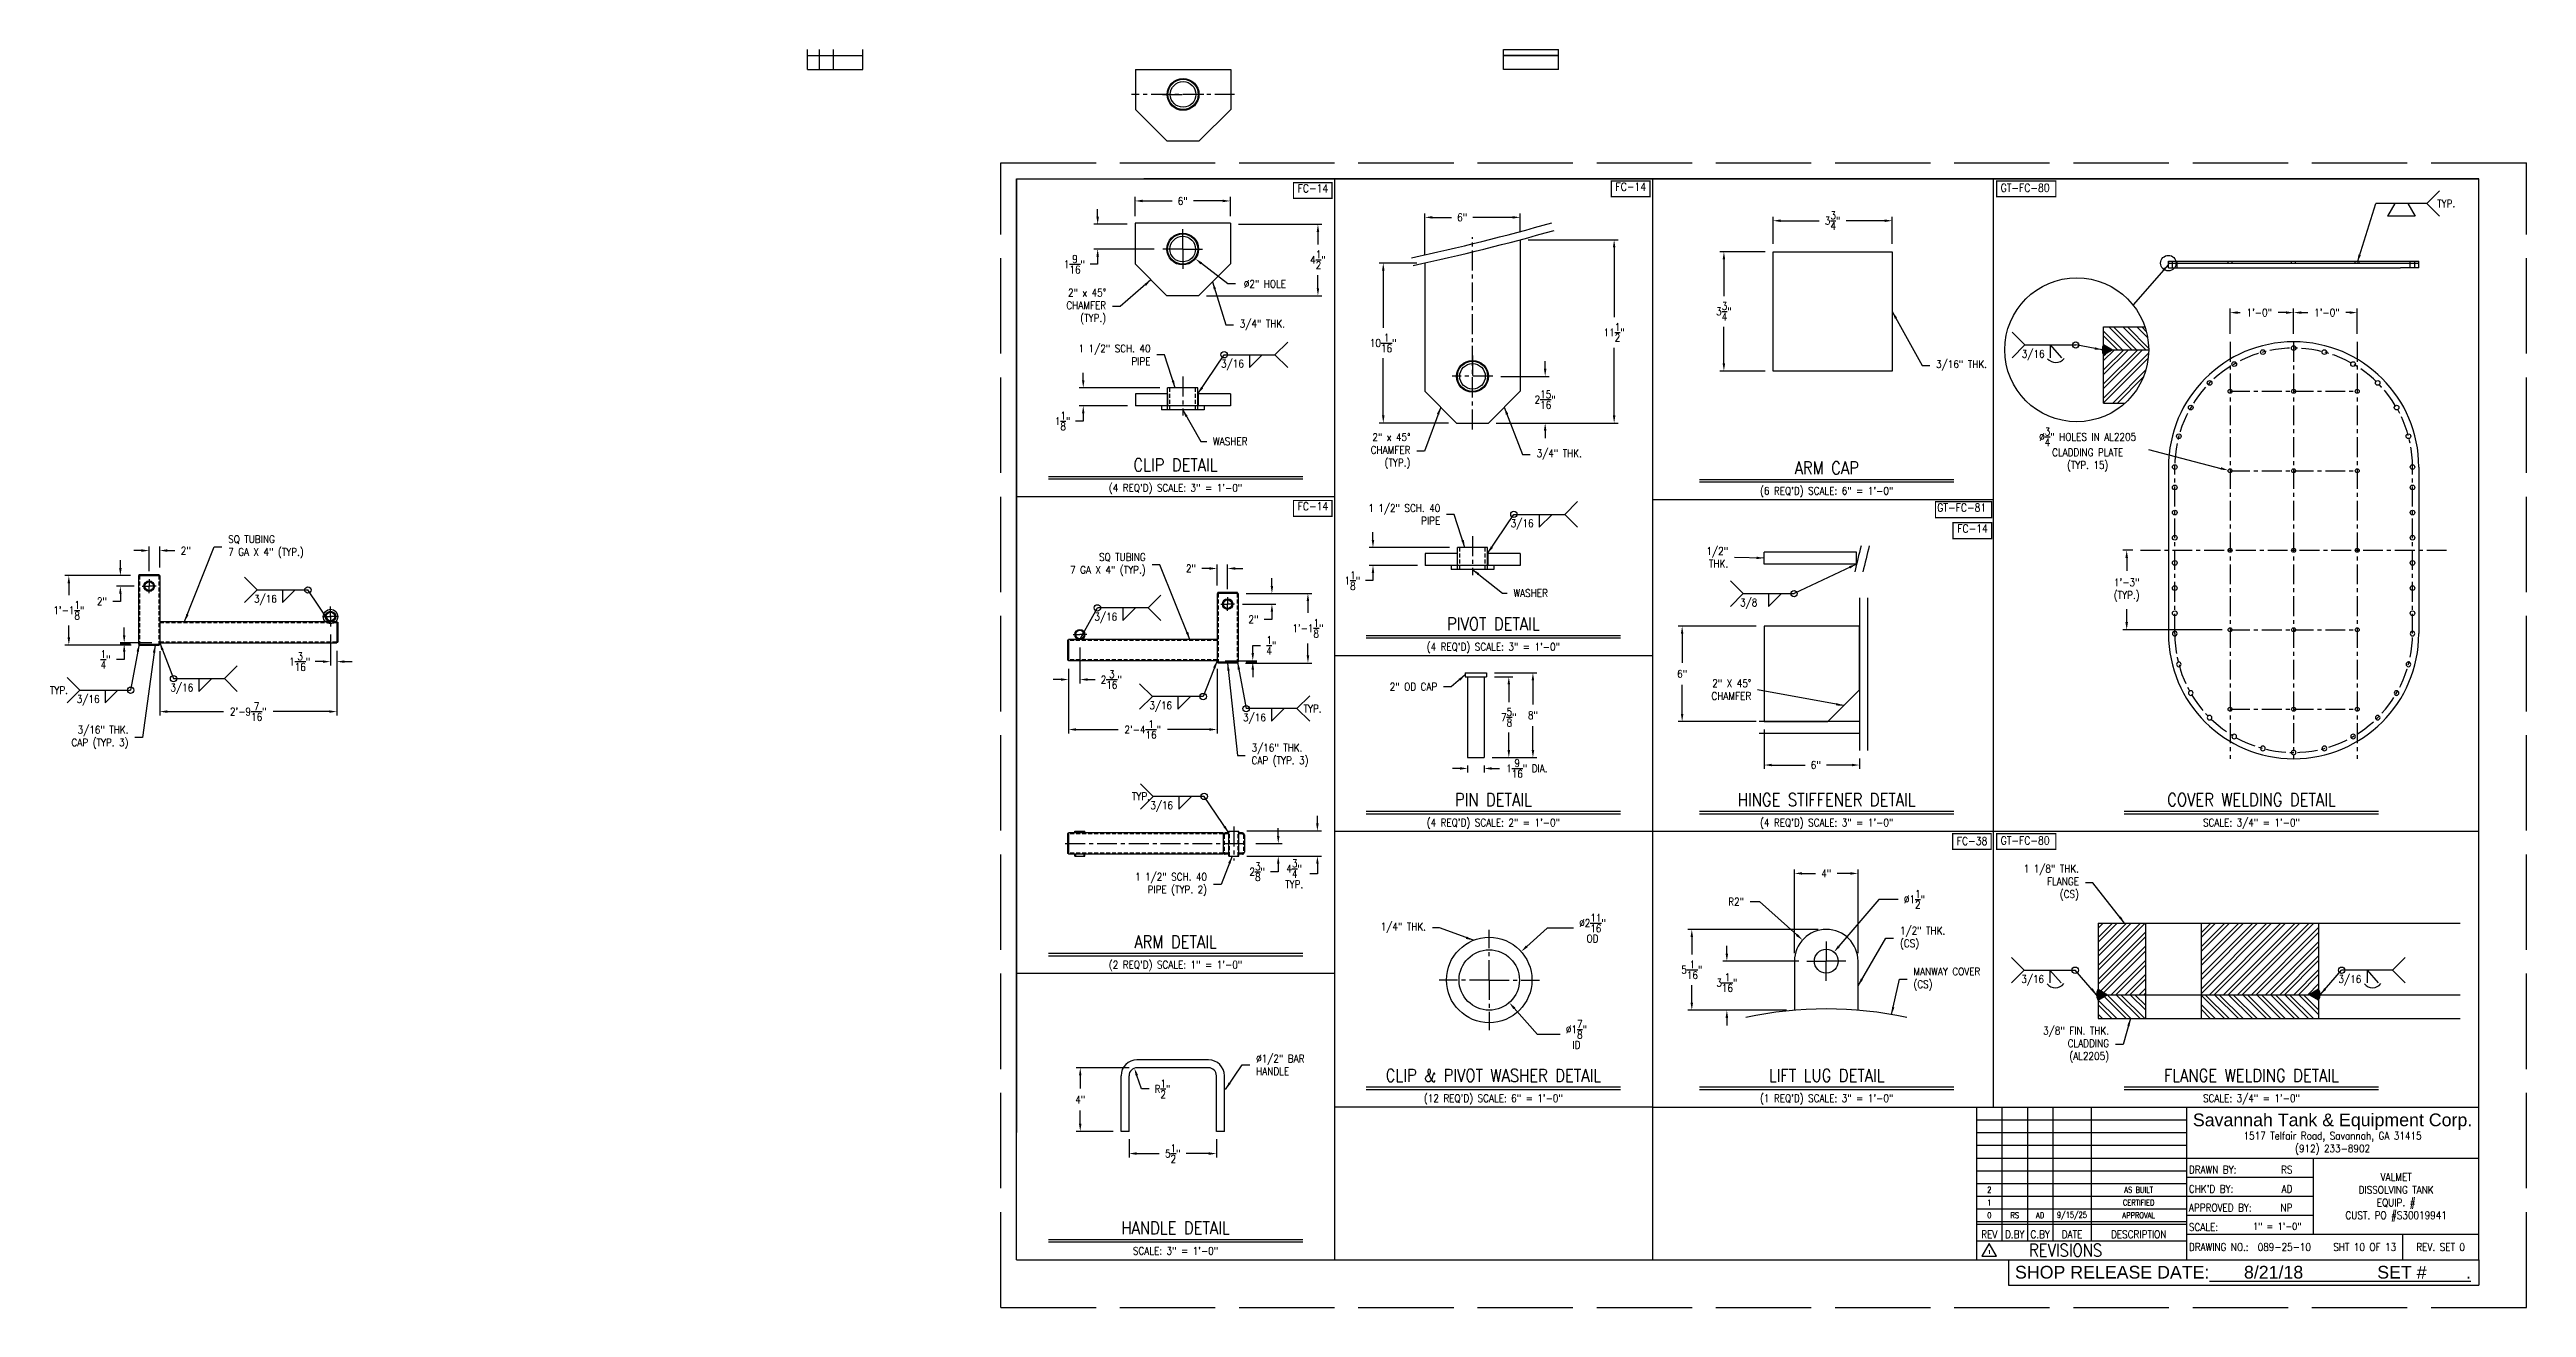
# Model space of a CAD drawing. Extents: x -189 to 279, y 9 to 246.
import ezdxf
from ezdxf.enums import TextEntityAlignment as Align

# ---------------------------------------------------------------- set-up
doc = ezdxf.new("R2010")
doc.units = 0
doc.header["$LTSCALE"] = 3
doc.header["$MEASUREMENT"] = 0
doc.header["$PDMODE"] = 33
doc.header["$PDSIZE"] = -0.5
for name, pattern in [('AM_ISO02W050', [7.5, 6, -1.5]), ('CENTER', [2, 1.25, -0.25, 0.25, -0.25]), ('HIDDEN', [0.375, 0.25, -0.125])]:
    doc.linetypes.add(name, pattern=pattern)
doc.layers.get('0').update_dxf_attribs({"linetype": 'CONTINUOUS'})
doc.layers.get('Defpoints').update_dxf_attribs({"linetype": 'CONTINUOUS'})
for name, color, linetype in [('11-2 PIPE', 7, 'CONTINUOUS'), ('ARM', 3, 'CONTINUOUS'), ('CENTER', 5, 'CENTER'), ('COVER', 3, 'CONTINUOUS'), ('DIM', 1, 'CONTINUOUS'), ('EXTERNALS', 3, 'CONTINUOUS'), ('FLG', 2, 'CONTINUOUS'), ('HANDLE', 2, 'CONTINUOUS'), ('muoto', 4, 'CONTINUOUS'), ('NECK', 242, 'CONTINUOUS'), ('PIN', 6, 'CONTINUOUS'), ('PIVOT', 30, 'CONTINUOUS'), ('SHELL', 40, 'CONTINUOUS'), ('SHOP TAG', 11, 'CONTINUOUS'), ('TEXT', 4, 'CONTINUOUS'), ('WASHER', 7, 'CONTINUOUS')]:
    doc.layers.add(name, color=color, linetype=linetype)
doc.styles.add('ROMANS', font='ROMANS.shx', dxfattribs={"width": 0.85, "height": 1.44})
doc.styles.get("Standard").update_dxf_attribs({"font": 'sanss___.ttf'})
doc.dimstyles.get("Standard").update_dxf_attribs({"dimtxt": 0.18, "dimasz": 0.18, "dimexe": 0.18, "dimexo": 0.0625, "dimgap": 0.09, "dimtad": 0, "dimtih": 1, "dimtoh": 1, "dimdec": 4, "dimzin": 0, "dimdsep": 46, "dimtxsty": 'Standard', "dimcen": 0.09, "dimadec": 0, "dimazin": 0, "dimtfac": 1, "dimtdec": 4, "dimtofl": 0, "dimtmove": 0, "dimatfit": 3, "dimfxl": 1, "dimtolj": 1, "dimtzin": 0, "dimarcsym": 0})

msp = doc.modelspace()

# ---------------------------------------------------------------- texts
at = {"layer": 'DIM', "style": 'ROMANS', "width": 0.85}
for p in [(263.83941, 217.33026), (-186.77162, 125.48923), (49.86409, 122.01419), (17.47268, 105.44354)]:
    msp.add_text('TYP.', height=1.44, dxfattribs=at).set_placement(p, align=Align.MIDDLE_CENTER)
for s, p in [('3/16', (32.59453, 186.39383)), ('3/16', (183.73999, 188.24116)), ('3/16', (87.28829, 156.27612)), ('3/16', (-149.94617, 142.00985)), ('3/16', (8.67835, 138.62856)), ('3/8', (130.57653, 141.31552)), ('3/16', (-165.71478, 125.26792)), ('3/16', (-183.40682, 123.08923)), ('3/16', (19.05132, 121.88664)), ('3/16', (36.74336, 119.61419)), ('3/16', (19.23175, 103.04354)), ('3/16', (183.64105, 70.24765)), ('3/16', (243.52914, 70.24765))]:
    msp.add_text(s, height=1.44, dxfattribs=at).set_placement(p)
for s, height, p in [('CLIP DETAIL', 2.4, (24, 166.8)), ('ARM CAP', 2.4, (146.91951, 166.22967)), ('(4 REQ\'D) SCALE: 3" = 1\'-0"', 1.44, (24, 162.96)), ('(6 REQ\'D) SCALE: 6" = 1\'-0"', 1.44, (146.91951, 162.38967)), ('PIVOT DETAIL', 2.4, (84, 136.8)), ('(4 REQ\'D) SCALE: 3" = 1\'-0"', 1.44, (84, 132.96)), ('PIN DETAIL', 2.4, (84, 103.6269)), ('HINGE STIFFENER DETAIL', 2.4, (146.91951, 103.6269)), ('COVER WELDING DETAIL', 2.4, (227.08734, 103.6269)), ('(4 REQ\'D) SCALE: 2" = 1\'-0"', 1.44, (84, 99.7869)), ('(4 REQ\'D) SCALE: 3" = 1\'-0"', 1.44, (146.91951, 99.7869)), ('SCALE: 3/4" = 1\'-0"', 1.44, (227.08734, 99.7869)), ('ARM DETAIL', 2.4, (24, 76.8)), ('(2 REQ\'D) SCALE: 1" = 1\'-0"', 1.44, (24, 72.96)), ('CLIP & PIVOT WASHER DETAIL', 2.4, (84, 51.6)), ('LIFT LUG DETAIL', 2.4, (146.91951, 51.6)), ('FLANGE WELDING DETAIL', 2.4, (227.08734, 51.6)), ('(12 REQ\'D) SCALE: 6" = 1\'-0"', 1.44, (84, 47.76)), ('(1 REQ\'D) SCALE: 3" = 1\'-0"', 1.44, (146.91951, 47.76)), ('SCALE: 3/4" = 1\'-0"', 1.44, (227.08734, 47.76)), ('HANDLE DETAIL', 2.4, (24, 22.8)), ('SCALE: 3" = 1\'-0"', 1.44, (24, 18.96))]:
    msp.add_text(s, height=height, dxfattribs=at).set_placement(p, align=Align.CENTER)
at = {"layer": 'DIM', "char_height": 1.44, "style": 'ROMANS'}
for s, insert, attachment_point in [('\\A1;2" x 45%%D\\PCHAMFER\\P(TYP.)', (10.89155, 197.87174), 6), ('\\A1;3/4" THK.', (36.11907, 194.41979), 4), ('\\A1;1 1/2" SCH. 40\\PPIPE', (19.2798, 188.77368), 6), ('3/16" THK.', (167.56282, 186.77477), 4), ('WASHER', (31.0768, 172.44637), 4), ('\\A1;2" x 45%%D\\PCHAMFER\\P(TYP.)', (68.33382, 170.60138), 6), ('\\A1;3/4" THK.', (92.1595, 169.96615), 4), ('\\A1;1 1/2" SCH. 40\\PPIPE', (73.97356, 158.65597), 6), ('SQ TUBING\\P7 GA X 4" (TYP.)', (-154.82146, 152.54806), 4), ('SQ TUBING\\P7 GA X 4" (TYP.)', (18.37091, 149.16677), 6), ('1/2" \\PTHK.', (128.31475, 150.5514), 6), ('WASHER', (87.78636, 143.80722), 4), ('2" OD CAP', (73.40278, 126.14495), 6), ('2" X 45°\\PCHAMFER', (132.65743, 125.58857), 6), ('3/16" THK.\\PCAP (TYP. 3)', (-173.64507, 116.57572), 6), ('3/16" THK.\\PCAP (TYP. 3)', (38.35383, 113.19443), 4), ('\\A1;1 1/2" SCH. 40\\PPIPE (TYP. 2)', (29.94816, 88.8356), 6), ('1 1/8" THK.\\PFLANGE\\P(CS)', (194.53638, 89.1603), 6), ('1/4" THK.', (71.2762, 80.64078), 6), ('1/2" THK.\\P(CS)', (160.74613, 78.68564), 4), ('MANWAY COVER\\P(CS)', (163.278, 70.95847), 4), ('3/8" FIN. THK.\\PCLADDING\\P(AL2205)', (200.21106, 58.60323), 6), ('%%C1/2" BAR\\PHANDLE', (39.21312, 54.77342), 4)]:
    msp.add_mtext(s, dxfattribs=dict(at, insert=insert, attachment_point=attachment_point))
at = {"layer": 'SHOP TAG'}
msp.add_text('SHOP RELEASE DATE:%%U       8/21/18               SET #        .', height=2.4, dxfattribs=at).set_placement((225.4933, 15.65225), align=Align.MIDDLE_CENTER)
at = {"layer": 'TEXT'}
msp.add_text('Savannah Tank & Equipment Corp.', height=2.4, dxfattribs=at).set_placement((242.4, 44.4), align=Align.MIDDLE_CENTER)
at = {"layer": 'TEXT', "style": 'ROMANS', "width": 0.85}
for s, height, p in [('1517 Telfair Road, Savannah, GA 31415', 1.44, (242.4, 41.4)), ('(912) 233-8902', 1.44, (242.4, 39)), ('VALMET', 1.44, (254.4, 33.6)), ('DISSOLVING TANK', 1.44, (254.4, 31.2)), ('EQUIP. #', 1.44, (254.4, 28.8)), ('CUST. PO #S30019941', 1.44, (254.4, 26.4)), ('1', 0.72, (177.60871, 19.45037)), ('REVISIONS', 2.4, (192.00871, 19.8)), ('REV. SET 0', 1.44, (262.8, 20.4))]:
    msp.add_text(s, height=height, dxfattribs=at).set_placement(p, align=Align.MIDDLE_CENTER)
for s, p in [('DRAWN BY:', (215.28, 35.02408)), ('APPROVED BY:', (215.28, 27.82408)), ("CHK'D BY:", (215.28, 31.37976)), ('SCALE:', (215.28, 24.15985)), ('SCALE:', (215.28, 24.15932)), ('DRAWING NO.:', (215.28, 20.4)), ('089-25-10', (228.26845, 20.4))]:
    msp.add_text(s, height=1.44, dxfattribs=at).set_placement(p, align=Align.MIDDLE_LEFT)
for s, height, p in [('RS', 1.44, (234.81797, 35.02408)), ('NP', 1.44, (234.81797, 27.82408)), ('AD', 1.44, (234.81797, 31.37976)), ('1" = 1\'-0"', 1.348985, (236.5341, 24.31606)), ('SHT 10 OF 13', 1.44, (254.39851, 20.4))]:
    msp.add_text(s, height=height, dxfattribs=at).set_placement(p, align=Align.MIDDLE_RIGHT)
for s, height, p in [('2', 1.08, (177.60871, 31.2)), ('1', 1.08, (177.60871, 28.8)), ('CERTIFIED', 1.08, (205.80436, 28.8)), ('AS BUILT', 1.08, (205.80436, 31.2)), ('REV', 1.44, (177.60871, 22.8)), ('0', 1.08, (177.60871, 26.4)), ('D.BY', 1.44, (182.40871, 22.8)), ('RS', 1.08, (182.40871, 26.4)), ('C.BY', 1.44, (187.20871, 22.8)), ('AD', 1.08, (187.20871, 26.4)), ('9/15/25', 1.08, (193.20871, 26.4)), ('DATE', 1.44, (193.20871, 22.8)), ('DESCRIPTION', 1.44, (205.80436, 22.8)), ('APPROVAL', 1.08, (205.80436, 26.4))]:
    msp.add_text(s, height=height, dxfattribs=at).set_placement(p, align=Align.MIDDLE)
at = {"layer": 'TEXT', "char_height": 1.512, "width": 29.2906667, "attachment_point": 1, "style": 'ROMANS'}
for s, insert in [('FC-14', (47.04421, 220.95145)), ('FC-14', (107.04421, 221.25613)), ('GT-FC-80', (179.74694, 221.05635)), ('FC-14', (47.04421, 160.95145)), ('GT-FC-81', (167.77111, 160.70689)), ('FC-14', (171.55049, 156.74729)), ('FC-38', (171.46645, 97.7823)), ('GT-FC-80', (179.74694, 97.88325))]:
    msp.add_mtext(s, dxfattribs=dict(at, insert=insert))

# ---------------------------------------------------------------- blocks, each defined once
blk = doc.blocks.new('*D30')
at = {"layer": 'Defpoints', "color": 0, "transparency": 16777216}
for p in [(34.36, 217.82), (16.36, 213.42), (34.36, 213.42)]:
    blk.add_point(p, dxfattribs=at)
at = {"layer": 'DIM', "color": 0, "lineweight": -2, "transparency": 16777216}
for p, q in [((16.36, 214.92), (16.36, 218.57)), ((17.8, 217.82), (23.34, 217.82)), ((32.92, 217.82), (27.38, 217.82)), ((34.36, 214.92), (34.36, 218.57))]:
    blk.add_line(p, q, dxfattribs=at)
at = {"layer": 'DIM', "color": 0, "transparency": 16777216}
for points in [[(17.8, 218.06), (17.8, 217.58), (16.36, 217.82)], [(32.92, 218.06), (32.92, 217.58), (34.36, 217.82)]]:
    blk.add_solid(points, dxfattribs=at)
at = {"layer": 'DIM', "color": 0, "transparency": 16777216, "insert": (25.36, 217.82), "char_height": 1.44, "attachment_point": 5, "style": 'ROMANS'}
blk.add_mtext('\\A1;6"', dxfattribs=at)
blk = doc.blocks.new('*D31')
at = {"layer": 'Defpoints', "color": 0, "transparency": 16777216}
for p in [(34.36, 213.42), (28.36, 199.92), (50.88, 199.92)]:
    blk.add_point(p, dxfattribs=at)
at = {"layer": 'DIM', "color": 0, "lineweight": -2, "transparency": 16777216}
for p, q in [((35.86, 213.42), (51.63, 213.42)), ((50.88, 211.98), (50.88, 209.59)), ((50.88, 201.36), (50.88, 203.83)), ((29.86, 199.92), (51.63, 199.92))]:
    blk.add_line(p, q, dxfattribs=at)
at = {"layer": 'DIM', "color": 0, "transparency": 16777216}
for points in [[(50.64, 211.98), (51.12, 211.98), (50.88, 213.42)], [(50.64, 201.36), (51.12, 201.36), (50.88, 199.92)]]:
    blk.add_solid(points, dxfattribs=at)
at = {"layer": 'DIM', "color": 0, "transparency": 16777216, "insert": (50.88, 206.71), "char_height": 1.44, "attachment_point": 5, "style": 'ROMANS'}
blk.add_mtext('\\A1;4{\\H1x;\\S1/2;}"', dxfattribs=at)
blk = doc.blocks.new('*D32')
at = {"layer": 'Defpoints', "color": 0, "transparency": 16777216}
for p in [(16.36, 213.42), (9.3, 208.74), (21.45, 208.74)]:
    blk.add_point(p, dxfattribs=at)
at = {"layer": 'DIM', "color": 0, "lineweight": -2, "transparency": 16777216}
for p, q in [((9.3, 214.86), (9.3, 216.3)), ((14.86, 213.42), (8.55, 213.42)), ((9.3, 205.86), (7.86, 205.86)), ((19.95, 208.74), (8.55, 208.74)), ((9.3, 207.3), (9.3, 205.86))]:
    blk.add_line(p, q, dxfattribs=at)
at = {"layer": 'DIM', "color": 0, "transparency": 16777216}
for points in [[(9.06, 214.86), (9.54, 214.86), (9.3, 213.42)], [(9.06, 207.3), (9.54, 207.3), (9.3, 208.74)]]:
    blk.add_solid(points, dxfattribs=at)
at = {"layer": 'DIM', "color": 0, "transparency": 16777216, "insert": (4.91, 205.86), "char_height": 1.44, "attachment_point": 5, "style": 'ROMANS'}
blk.add_mtext('\\A1;1{\\H1.000000x;\\S9/16;}"', dxfattribs=at)
blk = doc.blocks.new('*D33')
at = {"layer": 'Defpoints', "color": 0, "transparency": 16777216}
for p in [(22.51, 182.53), (6.58, 179.16), (16.45, 179.16)]:
    blk.add_point(p, dxfattribs=at)
at = {"layer": 'DIM', "color": 0, "lineweight": -2, "transparency": 16777216}
for p, q in [((21.01, 182.53), (5.83, 182.53)), ((6.58, 183.97), (6.58, 185.41)), ((14.95, 179.16), (5.83, 179.16)), ((6.58, 177.72), (6.58, 176.28)), ((6.58, 176.28), (5.14, 176.28))]:
    blk.add_line(p, q, dxfattribs=at)
at = {"layer": 'DIM', "color": 0, "transparency": 16777216}
for points in [[(6.34, 183.97), (6.82, 183.97), (6.58, 182.53)], [(6.34, 177.72), (6.82, 177.72), (6.58, 179.16)]]:
    blk.add_solid(points, dxfattribs=at)
at = {"layer": 'DIM', "color": 0, "transparency": 16777216, "insert": (2.69, 176.28), "char_height": 1.44, "attachment_point": 5, "style": 'ROMANS'}
blk.add_mtext('\\A1;1{\\H1.000000x;\\S1/8;}"', dxfattribs=at)
blk = doc.blocks.new('*D34')
at = {"layer": 'Defpoints', "color": 0, "transparency": 16777216}
for p in [(35.96, 98.92), (35.96, 94.17), (50.78, 94.17)]:
    blk.add_point(p, dxfattribs=at)
at = {"layer": 'DIM', "color": 0, "lineweight": -2, "transparency": 16777216}
for p, q in [((37.46, 98.92), (51.53, 98.92)), ((50.78, 100.36), (50.78, 101.8)), ((37.46, 94.17), (51.53, 94.17)), ((50.78, 90.84), (49.34, 90.84)), ((50.78, 92.73), (50.78, 90.84))]:
    blk.add_line(p, q, dxfattribs=at)
at = {"layer": 'DIM', "color": 0, "transparency": 16777216}
for points in [[(50.54, 100.36), (51.02, 100.36), (50.78, 98.92)], [(50.54, 92.73), (51.02, 92.73), (50.78, 94.17)]]:
    blk.add_solid(points, dxfattribs=at)
at = {"layer": 'DIM', "color": 0, "transparency": 16777216, "insert": (46.39, 90.84), "char_height": 1.44, "attachment_point": 5, "style": 'ROMANS'}
blk.add_mtext('\\A1;4{\\H1x;\\S3/4;}"\\PTYP.', dxfattribs=at)
blk = doc.blocks.new('*D35')
at = {"layer": 'Defpoints', "color": 0, "transparency": 16777216}
for p in [(35.96, 94.17), (37.66, 96.54), (43.39, 94.17)]:
    blk.add_point(p, dxfattribs=at)
at = {"layer": 'DIM', "color": 0, "lineweight": -2, "transparency": 16777216}
for p, q in [((43.39, 97.98), (43.39, 99.42)), ((37.46, 94.17), (44.14, 94.17)), ((39.16, 96.54), (44.14, 96.54)), ((43.39, 91.23), (41.95, 91.23)), ((43.39, 92.73), (43.39, 91.23))]:
    blk.add_line(p, q, dxfattribs=at)
at = {"layer": 'DIM', "color": 0, "transparency": 16777216}
for points in [[(43.15, 97.98), (43.63, 97.98), (43.39, 96.54)], [(43.15, 92.73), (43.63, 92.73), (43.39, 94.17)]]:
    blk.add_solid(points, dxfattribs=at)
at = {"layer": 'DIM', "color": 0, "transparency": 16777216, "insert": (39.41, 91.23), "char_height": 1.44, "attachment_point": 5, "style": 'ROMANS'}
blk.add_mtext('\\A1;2{\\H1x;\\S3/8;}"', dxfattribs=at)
blk = doc.blocks.new('*D36')
at = {"layer": 'Defpoints', "color": 0, "transparency": 16777216}
for p in [(-171.75, 147.12), (-184.9, 134), (-171.62, 134)]:
    blk.add_point(p, dxfattribs=at)
at = {"layer": 'DIM', "color": 0, "lineweight": -2, "transparency": 16777216}
for p, q in [((-173.25, 147.12), (-185.65, 147.12)), ((-184.9, 145.68), (-184.9, 143.44)), ((-184.9, 135.44), (-184.9, 137.68)), ((-173.12, 134), (-185.65, 134))]:
    blk.add_line(p, q, dxfattribs=at)
at = {"layer": 'DIM', "color": 0, "transparency": 16777216}
for points in [[(-185.14, 145.68), (-184.66, 145.68), (-184.9, 147.12)], [(-185.14, 135.44), (-184.66, 135.44), (-184.9, 134)]]:
    blk.add_solid(points, dxfattribs=at)
at = {"layer": 'DIM', "color": 0, "transparency": 16777216, "insert": (-184.9, 140.56), "char_height": 1.44, "attachment_point": 5, "style": 'ROMANS'}
blk.add_mtext('\\A1;1\'-1{\\H1x;\\S1/8;}"', dxfattribs=at)
blk = doc.blocks.new('*D37')
at = {"layer": 'Defpoints', "color": 0, "transparency": 16777216}
for p in [(-175.17, 145.12), (-171.75, 147.12), (-171.05, 145.12)]:
    blk.add_point(p, dxfattribs=at)
at = {"layer": 'DIM', "color": 0, "lineweight": -2, "transparency": 16777216}
for p, q in [((-175.17, 148.56), (-175.17, 150)), ((-173.25, 147.12), (-175.92, 147.12)), ((-172.55, 145.12), (-175.92, 145.12)), ((-175.17, 142.24), (-176.61, 142.24)), ((-175.17, 143.68), (-175.17, 142.24))]:
    blk.add_line(p, q, dxfattribs=at)
at = {"layer": 'DIM', "color": 0, "transparency": 16777216}
for points in [[(-175.41, 148.56), (-174.93, 148.56), (-175.17, 147.12)], [(-175.41, 143.68), (-174.93, 143.68), (-175.17, 145.12)]]:
    blk.add_solid(points, dxfattribs=at)
at = {"layer": 'DIM', "color": 0, "transparency": 16777216, "insert": (-178.66, 142.24), "char_height": 1.44, "attachment_point": 5, "style": 'ROMANS'}
blk.add_mtext('\\A1;2"', dxfattribs=at)
blk = doc.blocks.new('*D38')
at = {"layer": 'Defpoints', "color": 0, "transparency": 16777216}
for p in [(-174.45, 134.18), (-171.75, 134.18), (-167.75, 134.43)]:
    blk.add_point(p, dxfattribs=at)
at = {"layer": 'DIM', "color": 0, "lineweight": -2, "transparency": 16777216}
for p, q in [((-174.45, 135.87), (-174.45, 137.31)), ((-174.45, 131.3), (-175.89, 131.3)), ((-169.25, 134.43), (-175.2, 134.43)), ((-173.25, 134.18), (-175.2, 134.18)), ((-174.45, 132.74), (-174.45, 131.3))]:
    blk.add_line(p, q, dxfattribs=at)
at = {"layer": 'DIM', "color": 0, "transparency": 16777216}
for points in [[(-174.69, 135.87), (-174.21, 135.87), (-174.45, 134.43)], [(-174.69, 132.74), (-174.21, 132.74), (-174.45, 134.18)]]:
    blk.add_solid(points, dxfattribs=at)
at = {"layer": 'DIM', "color": 0, "transparency": 16777216, "insert": (-177.96, 131.3), "char_height": 1.44, "attachment_point": 5, "style": 'ROMANS'}
blk.add_mtext('\\A1;{\\H1x;\\S1/4;}"', dxfattribs=at)
blk = doc.blocks.new('*D39')
at = {"layer": 'Defpoints', "color": 0, "transparency": 16777216}
for p in [(-167.75, 151.84), (-169.75, 146.43), (-167.75, 147.12)]:
    blk.add_point(p, dxfattribs=at)
at = {"layer": 'DIM', "color": 0, "lineweight": -2, "transparency": 16777216}
for p, q in [((-171.19, 151.84), (-172.63, 151.84)), ((-169.75, 147.93), (-169.75, 152.59)), ((-167.75, 148.62), (-167.75, 152.59)), ((-166.31, 151.84), (-164.87, 151.84))]:
    blk.add_line(p, q, dxfattribs=at)
at = {"layer": 'DIM', "color": 0, "transparency": 16777216}
for points in [[(-171.19, 152.08), (-171.19, 151.6), (-169.75, 151.84)], [(-166.31, 152.08), (-166.31, 151.6), (-167.75, 151.84)]]:
    blk.add_solid(points, dxfattribs=at)
at = {"layer": 'DIM', "color": 0, "transparency": 16777216, "insert": (-162.82, 151.84), "char_height": 1.44, "attachment_point": 5, "style": 'ROMANS'}
blk.add_mtext('\\A1;2"', dxfattribs=at)
blk = doc.blocks.new('*D40')
at = {"layer": 'Defpoints', "color": 0, "transparency": 16777216}
for p in [(-167.75, 134.33), (-134.31, 134.43), (-134.31, 121.45)]:
    blk.add_point(p, dxfattribs=at)
at = {"layer": 'DIM', "color": 0, "lineweight": -2, "transparency": 16777216}
for p, q in [((-167.75, 132.83), (-167.75, 120.7)), ((-134.31, 132.93), (-134.31, 120.7)), ((-166.31, 121.45), (-155.69, 121.45)), ((-135.75, 121.45), (-146.36, 121.45))]:
    blk.add_line(p, q, dxfattribs=at)
at = {"layer": 'DIM', "color": 0, "transparency": 16777216}
for points in [[(-166.31, 121.69), (-166.31, 121.21), (-167.75, 121.45)], [(-135.75, 121.69), (-135.75, 121.21), (-134.31, 121.45)]]:
    blk.add_solid(points, dxfattribs=at)
at = {"layer": 'DIM', "color": 0, "transparency": 16777216, "insert": (-151.03, 121.45), "char_height": 1.44, "attachment_point": 5, "style": 'ROMANS'}
blk.add_mtext('\\A1;2\'-9{\\H1x;\\S7/16;}"', dxfattribs=at)
blk = doc.blocks.new('*D41')
at = {"layer": 'Defpoints', "color": 0, "transparency": 16777216}
for p in [(-135.5, 137.49), (-134.31, 134.43), (-135.5, 130.88)]:
    blk.add_point(p, dxfattribs=at)
at = {"layer": 'DIM', "color": 0, "lineweight": -2, "transparency": 16777216}
for p, q in [((-135.5, 135.99), (-135.5, 130.13)), ((-134.31, 132.93), (-134.31, 130.13)), ((-136.94, 130.88), (-138.38, 130.88)), ((-132.87, 130.88), (-131.43, 130.88))]:
    blk.add_line(p, q, dxfattribs=at)
at = {"layer": 'DIM', "color": 0, "transparency": 16777216}
for points in [[(-136.94, 131.12), (-136.94, 130.64), (-135.5, 130.88)], [(-132.87, 131.12), (-132.87, 130.64), (-134.31, 130.88)]]:
    blk.add_solid(points, dxfattribs=at)
at = {"layer": 'DIM', "color": 0, "transparency": 16777216, "insert": (-141.32, 130.88), "char_height": 1.44, "attachment_point": 5, "style": 'ROMANS'}
blk.add_mtext('\\A1;1{\\H1x;\\S3/16;}"', dxfattribs=at)
blk = doc.blocks.new('*D42')
at = {"layer": 'Defpoints', "color": 0, "transparency": 16777216}
for p in [(77.2, 152.41), (61.27, 149.04), (71.15, 149.04)]:
    blk.add_point(p, dxfattribs=at)
at = {"layer": 'DIM', "color": 0, "lineweight": -2, "transparency": 16777216}
for p, q in [((61.27, 153.85), (61.27, 155.29)), ((75.7, 152.41), (60.52, 152.41)), ((61.27, 146.16), (59.83, 146.16)), ((69.65, 149.04), (60.52, 149.04)), ((61.27, 147.6), (61.27, 146.16))]:
    blk.add_line(p, q, dxfattribs=at)
at = {"layer": 'DIM', "color": 0, "transparency": 16777216}
for points in [[(61.03, 153.85), (61.51, 153.85), (61.27, 152.41)], [(61.03, 147.6), (61.51, 147.6), (61.27, 149.04)]]:
    blk.add_solid(points, dxfattribs=at)
at = {"layer": 'DIM', "color": 0, "transparency": 16777216, "insert": (57.38, 146.16), "char_height": 1.44, "attachment_point": 5, "style": 'ROMANS'}
blk.add_mtext('\\A1;1{\\H1.000000x;\\S1/8;}"', dxfattribs=at)
blk = doc.blocks.new('*D43')
at = {"layer": 'Defpoints', "color": 0, "transparency": 16777216}
for p in [(82.7, 128.76), (82.26, 112.76), (91.46, 112.76)]:
    blk.add_point(p, dxfattribs=at)
at = {"layer": 'DIM', "color": 0, "lineweight": -2, "transparency": 16777216}
for p, q in [((84.2, 128.76), (92.21, 128.76)), ((91.46, 127.32), (91.46, 122.82)), ((91.46, 114.2), (91.46, 118.7)), ((83.76, 112.76), (92.21, 112.76))]:
    blk.add_line(p, q, dxfattribs=at)
at = {"layer": 'DIM', "color": 0, "transparency": 16777216}
for points in [[(91.22, 127.32), (91.7, 127.32), (91.46, 128.76)], [(91.22, 114.2), (91.7, 114.2), (91.46, 112.76)]]:
    blk.add_solid(points, dxfattribs=at)
at = {"layer": 'DIM', "color": 0, "transparency": 16777216, "insert": (91.46, 120.76), "char_height": 1.44, "attachment_point": 5, "style": 'ROMANS'}
blk.add_mtext('\\A1;8"', dxfattribs=at)
blk = doc.blocks.new('*D44')
at = {"layer": 'Defpoints', "color": 0, "transparency": 16777216}
for p in [(82.7, 128.01), (82.26, 112.76), (86.91, 112.76)]:
    blk.add_point(p, dxfattribs=at)
at = {"layer": 'DIM', "color": 0, "lineweight": -2, "transparency": 16777216}
for p, q in [((84.2, 128.01), (87.66, 128.01)), ((86.91, 126.57), (86.91, 123.26)), ((86.91, 114.2), (86.91, 117.5)), ((83.76, 112.76), (87.66, 112.76))]:
    blk.add_line(p, q, dxfattribs=at)
at = {"layer": 'DIM', "color": 0, "transparency": 16777216}
for points in [[(86.67, 126.57), (87.15, 126.57), (86.91, 128.01)], [(86.67, 114.2), (87.15, 114.2), (86.91, 112.76)]]:
    blk.add_solid(points, dxfattribs=at)
at = {"layer": 'DIM', "color": 0, "transparency": 16777216, "insert": (86.91, 120.38), "char_height": 1.44, "attachment_point": 5, "style": 'ROMANS'}
blk.add_mtext('\\A1;7{\\H1.000000x;\\S5/8;}"', dxfattribs=at)
blk = doc.blocks.new('*D45')
at = {"layer": 'Defpoints', "color": 0, "transparency": 16777216}
for p in [(79.14, 112.76), (82.26, 112.76), (82.26, 110.72)]:
    blk.add_point(p, dxfattribs=at)
at = {"layer": 'DIM', "color": 0, "lineweight": -2, "transparency": 16777216}
for p, q in [((77.7, 110.72), (76.26, 110.72)), ((79.14, 111.26), (79.14, 109.97)), ((82.26, 111.26), (82.26, 109.97)), ((83.7, 110.72), (85.14, 110.72))]:
    blk.add_line(p, q, dxfattribs=at)
at = {"layer": 'DIM', "color": 0, "transparency": 16777216}
for points in [[(77.7, 110.96), (77.7, 110.48), (79.14, 110.72)], [(83.7, 110.96), (83.7, 110.48), (82.26, 110.72)]]:
    blk.add_solid(points, dxfattribs=at)
at = {"layer": 'DIM', "color": 0, "transparency": 16777216, "insert": (90.31, 110.72), "char_height": 1.44, "attachment_point": 5, "style": 'ROMANS'}
blk.add_mtext('\\A1;1{\\H1.000000x;\\S9/16;}" DIA.', dxfattribs=at)
blk = doc.blocks.new('*D46')
at = {"layer": 'Defpoints', "color": 0, "transparency": 16777216}
for p in [(63.21, 206.11), (71.05, 206.11), (77.05, 175.91)]:
    blk.add_point(p, dxfattribs=at)
at = {"layer": 'DIM', "color": 0, "lineweight": -2, "transparency": 16777216}
for p, q in [((69.55, 206.11), (62.46, 206.11)), ((63.21, 204.67), (63.21, 193.89)), ((63.21, 177.35), (63.21, 188.13)), ((75.55, 175.91), (62.46, 175.91))]:
    blk.add_line(p, q, dxfattribs=at)
at = {"layer": 'DIM', "color": 0, "transparency": 16777216}
for points in [[(62.97, 204.67), (63.45, 204.67), (63.21, 206.11)], [(62.97, 177.35), (63.45, 177.35), (63.21, 175.91)]]:
    blk.add_solid(points, dxfattribs=at)
at = {"layer": 'DIM', "color": 0, "transparency": 16777216, "insert": (63.21, 191.01), "char_height": 1.44, "attachment_point": 5, "style": 'ROMANS'}
blk.add_mtext('\\A1;10{\\H1.000000x;\\S1/16;}"', dxfattribs=at)
blk = doc.blocks.new('*D47')
at = {"layer": 'Defpoints', "color": 0, "transparency": 16777216}
for p in [(89.05, 210.5), (83.05, 175.91), (106.79, 175.91)]:
    blk.add_point(p, dxfattribs=at)
at = {"layer": 'DIM', "color": 0, "lineweight": -2, "transparency": 16777216}
for p, q in [((90.55, 210.5), (107.54, 210.5)), ((106.79, 209.06), (106.79, 195.89)), ((106.79, 177.35), (106.79, 190.13)), ((84.55, 175.91), (107.54, 175.91))]:
    blk.add_line(p, q, dxfattribs=at)
at = {"layer": 'DIM', "color": 0, "transparency": 16777216}
for points in [[(106.55, 209.06), (107.03, 209.06), (106.79, 210.5)], [(106.55, 177.35), (107.03, 177.35), (106.79, 175.91)]]:
    blk.add_solid(points, dxfattribs=at)
at = {"layer": 'DIM', "color": 0, "transparency": 16777216, "insert": (106.79, 193.01), "char_height": 1.44, "attachment_point": 5, "style": 'ROMANS'}
blk.add_mtext('\\A1;11{\\H1.000000x;\\S1/2;}"', dxfattribs=at)
blk = doc.blocks.new('*D48')
at = {"layer": 'Defpoints', "color": 0, "transparency": 16777216}
for p in [(89.05, 214.72), (89.05, 210.5), (71.05, 206.11)]:
    blk.add_point(p, dxfattribs=at)
at = {"layer": 'DIM', "color": 0, "lineweight": -2, "transparency": 16777216}
for p, q in [((71.05, 207.61), (71.05, 215.47)), ((89.05, 212), (89.05, 215.47)), ((72.49, 214.72), (76.1, 214.72)), ((87.61, 214.72), (80.13, 214.72))]:
    blk.add_line(p, q, dxfattribs=at)
at = {"layer": 'DIM', "color": 0, "transparency": 16777216}
for points in [[(72.49, 214.96), (72.49, 214.48), (71.05, 214.72)], [(87.61, 214.96), (87.61, 214.48), (89.05, 214.72)]]:
    blk.add_solid(points, dxfattribs=at)
at = {"layer": 'DIM', "color": 0, "transparency": 16777216, "insert": (78.11, 214.72), "char_height": 1.44, "attachment_point": 5, "style": 'ROMANS'}
blk.add_mtext('\\A1;6"', dxfattribs=at)
blk = doc.blocks.new('*D49')
at = {"layer": 'Defpoints', "color": 0, "transparency": 16777216}
for p in [(83.89, 184.72), (93.77, 184.72), (83.05, 175.91)]:
    blk.add_point(p, dxfattribs=at)
at = {"layer": 'DIM', "color": 0, "lineweight": -2, "transparency": 16777216}
for p, q in [((93.77, 186.16), (93.77, 187.6)), ((85.39, 184.72), (94.52, 184.72)), ((84.55, 175.91), (94.52, 175.91)), ((93.77, 174.47), (93.77, 173.03))]:
    blk.add_line(p, q, dxfattribs=at)
at = {"layer": 'DIM', "color": 0, "transparency": 16777216}
for points in [[(93.53, 186.16), (94.01, 186.16), (93.77, 184.72)], [(93.53, 174.47), (94.01, 174.47), (93.77, 175.91)]]:
    blk.add_solid(points, dxfattribs=at)
at = {"layer": 'DIM', "color": 0, "transparency": 16777216, "insert": (93.77, 180.32), "char_height": 1.44, "attachment_point": 5, "style": 'ROMANS'}
blk.add_mtext('\\A1;2{\\H1.000000x;\\S15/16;}"', dxfattribs=at)
blk = doc.blocks.new('*D51')
at = {"layer": 'Defpoints', "color": 0, "transparency": 16777216}
for p in [(15.22, 42.23), (31.72, 42.23), (15.22, 38.04)]:
    blk.add_point(p, dxfattribs=at)
at = {"layer": 'DIM', "color": 0, "lineweight": -2, "transparency": 16777216}
for p, q in [((15.22, 40.73), (15.22, 37.29)), ((16.66, 38.04), (20.93, 38.04)), ((30.28, 38.04), (26.01, 38.04)), ((31.72, 40.73), (31.72, 37.29))]:
    blk.add_line(p, q, dxfattribs=at)
at = {"layer": 'DIM', "color": 0, "transparency": 16777216}
for points in [[(16.66, 38.28), (16.66, 37.8), (15.22, 38.04)], [(30.28, 38.28), (30.28, 37.8), (31.72, 38.04)]]:
    blk.add_solid(points, dxfattribs=at)
at = {"layer": 'DIM', "color": 0, "transparency": 16777216, "insert": (23.47, 38.04), "char_height": 1.44, "attachment_point": 5, "style": 'ROMANS'}
blk.add_mtext('\\A1;5{\\H1x;\\S1/2;}"', dxfattribs=at)
blk = doc.blocks.new('*D52')
at = {"layer": 'Defpoints', "color": 0, "transparency": 16777216}
for p in [(16.72, 54.23), (6.01, 42.23), (13.72, 42.23)]:
    blk.add_point(p, dxfattribs=at)
at = {"layer": 'DIM', "color": 0, "lineweight": -2, "transparency": 16777216}
for p, q in [((15.22, 54.23), (5.26, 54.23)), ((6.01, 52.79), (6.01, 50.29)), ((12.22, 42.23), (5.26, 42.23)), ((6.01, 43.67), (6.01, 46.17))]:
    blk.add_line(p, q, dxfattribs=at)
at = {"layer": 'DIM', "color": 0, "transparency": 16777216}
for points in [[(5.77, 52.79), (6.25, 52.79), (6.01, 54.23)], [(5.77, 43.67), (6.25, 43.67), (6.01, 42.23)]]:
    blk.add_solid(points, dxfattribs=at)
at = {"layer": 'DIM', "color": 0, "transparency": 16777216, "insert": (6.01, 48.23), "char_height": 1.44, "attachment_point": 5, "style": 'ROMANS'}
blk.add_mtext('\\A1;4"', dxfattribs=at)
blk = doc.blocks.new('*D71')
at = {"layer": 'Defpoints', "color": 0, "transparency": 16777216}
for p in [(89.23, 76.16), (77.2, 65.42)]:
    blk.add_point(p, dxfattribs=at)
at = {"layer": 'DIM', "color": 0, "lineweight": -2, "transparency": 16777216}
for p, q in [((94.18, 80.58), (90.3, 77.12)), ((99.12, 80.58), (94.18, 80.58))]:
    blk.add_line(p, q, dxfattribs=at)
at = {"layer": 'DIM', "color": 0, "transparency": 16777216}
blk.add_solid([(90.14, 77.3), (90.46, 76.94), (89.23, 76.16)], dxfattribs=at)
at = {"layer": 'DIM', "color": 0, "transparency": 16777216, "insert": (102.71, 80.58), "char_height": 1.44, "attachment_point": 5, "style": 'ROMANS'}
blk.add_mtext('\\A1;∅2{\\H1x;\\S11/16;}"\\POD', dxfattribs=at)
blk = doc.blocks.new('*D72')
at = {"layer": 'Defpoints', "color": 0, "transparency": 16777216}
for p in [(79.43, 75.06), (86.99, 66.53)]:
    blk.add_point(p, dxfattribs=at)
at = {"layer": 'DIM', "color": 0, "lineweight": -2, "transparency": 16777216}
for p, q in [((92.32, 60.52), (87.95, 65.45)), ((96.58, 60.52), (92.32, 60.52))]:
    blk.add_line(p, q, dxfattribs=at)
at = {"layer": 'DIM', "color": 0, "transparency": 16777216}
blk.add_solid([(88.13, 65.61), (87.77, 65.29), (86.99, 66.53)], dxfattribs=at)
at = {"layer": 'DIM', "color": 0, "transparency": 16777216, "insert": (99.68, 60.52), "char_height": 1.44, "attachment_point": 5, "style": 'ROMANS'}
blk.add_mtext('\\A1;∅1{\\H1x;\\S7/8;}"\\PID', dxfattribs=at)
blk = doc.blocks.new('*D74')
at = {"layer": 'Defpoints', "color": 0, "transparency": 16777216}
for p in [(16.24, 54.15), (16.72, 52.73)]:
    blk.add_point(p, dxfattribs=at)
at = {"layer": 'DIM', "color": 0, "lineweight": -2, "transparency": 16777216}
for p, q in [((17.56, 50.25), (16.7, 52.79)), ((19, 50.25), (17.56, 50.25))]:
    blk.add_line(p, q, dxfattribs=at)
at = {"layer": 'DIM', "color": 0, "transparency": 16777216}
blk.add_solid([(16.93, 52.86), (16.47, 52.71), (16.24, 54.15)], dxfattribs=at)
at = {"layer": 'DIM', "color": 0, "transparency": 16777216, "insert": (21.54, 50.25), "char_height": 1.44, "attachment_point": 5, "style": 'ROMANS'}
blk.add_mtext('\\A1;R{\\H1.000000x;\\S1/2;}"', dxfattribs=at)
blk = doc.blocks.new('*D75')
at = {"layer": 'Defpoints', "color": 0, "transparency": 16777216}
for p in [(159.28, 214.09), (136.78, 208.22), (159.28, 208.22)]:
    blk.add_point(p, dxfattribs=at)
at = {"layer": 'DIM', "color": 0, "lineweight": -2, "transparency": 16777216}
for p, q in [((136.78, 209.72), (136.78, 214.84)), ((138.22, 214.09), (145.46, 214.09)), ((157.84, 214.09), (150.6, 214.09)), ((159.28, 209.72), (159.28, 214.84))]:
    blk.add_line(p, q, dxfattribs=at)
at = {"layer": 'DIM', "color": 0, "transparency": 16777216}
for points in [[(138.22, 214.33), (138.22, 213.85), (136.78, 214.09)], [(157.84, 214.33), (157.84, 213.85), (159.28, 214.09)]]:
    blk.add_solid(points, dxfattribs=at)
at = {"layer": 'DIM', "color": 0, "transparency": 16777216, "insert": (148.03, 214.09), "char_height": 1.44, "attachment_point": 5, "style": 'ROMANS'}
blk.add_mtext('\\A1;3{\\H1x;\\S3/4;}"', dxfattribs=at)
blk = doc.blocks.new('*D76')
at = {"layer": 'Defpoints', "color": 0, "transparency": 16777216}
for p in [(136.78, 208.22), (127.51, 185.72), (136.78, 185.72)]:
    blk.add_point(p, dxfattribs=at)
at = {"layer": 'DIM', "color": 0, "lineweight": -2, "transparency": 16777216}
for p, q in [((135.28, 208.22), (126.76, 208.22)), ((127.51, 206.78), (127.51, 199.85)), ((127.51, 187.16), (127.51, 194.09)), ((135.28, 185.72), (126.76, 185.72))]:
    blk.add_line(p, q, dxfattribs=at)
at = {"layer": 'DIM', "color": 0, "transparency": 16777216}
for points in [[(127.27, 206.78), (127.75, 206.78), (127.51, 208.22)], [(127.27, 187.16), (127.75, 187.16), (127.51, 185.72)]]:
    blk.add_solid(points, dxfattribs=at)
at = {"layer": 'DIM', "color": 0, "transparency": 16777216, "insert": (127.51, 196.97), "char_height": 1.44, "attachment_point": 5, "style": 'ROMANS'}
blk.add_mtext('\\A1;3{\\H1x;\\S3/4;}"', dxfattribs=at)
blk = doc.blocks.new('*D90')
at = {"layer": 'Defpoints', "color": 0, "transparency": 16777216}
for p in [(135.1, 119.58), (153.1, 114.09), (153.1, 111.37)]:
    blk.add_point(p, dxfattribs=at)
at = {"layer": 'DIM', "color": 0, "lineweight": -2, "transparency": 16777216}
for p, q in [((135.1, 118.08), (135.1, 110.62)), ((153.1, 112.59), (153.1, 110.62)), ((136.54, 111.37), (142.85, 111.37)), ((151.66, 111.37), (146.88, 111.37))]:
    blk.add_line(p, q, dxfattribs=at)
at = {"layer": 'DIM', "color": 0, "transparency": 16777216}
for points in [[(136.54, 111.61), (136.54, 111.13), (135.1, 111.37)], [(151.66, 111.61), (151.66, 111.13), (153.1, 111.37)]]:
    blk.add_solid(points, dxfattribs=at)
at = {"layer": 'DIM', "color": 0, "transparency": 16777216, "insert": (144.87, 111.37), "char_height": 1.44, "attachment_point": 5, "style": 'ROMANS'}
blk.add_mtext('\\A1;6"', dxfattribs=at)
blk = doc.blocks.new('*D91')
at = {"layer": 'Defpoints', "color": 0, "transparency": 16777216}
for p in [(135.1, 137.58), (119.63, 119.58), (135.1, 119.58)]:
    blk.add_point(p, dxfattribs=at)
at = {"layer": 'DIM', "color": 0, "lineweight": -2, "transparency": 16777216}
for p, q in [((133.6, 137.58), (118.88, 137.58)), ((119.63, 136.14), (119.63, 130.64)), ((119.63, 121.02), (119.63, 126.52)), ((133.6, 119.58), (118.88, 119.58))]:
    blk.add_line(p, q, dxfattribs=at)
at = {"layer": 'DIM', "color": 0, "transparency": 16777216}
for points in [[(119.39, 136.14), (119.87, 136.14), (119.63, 137.58)], [(119.39, 121.02), (119.87, 121.02), (119.63, 119.58)]]:
    blk.add_solid(points, dxfattribs=at)
at = {"layer": 'DIM', "color": 0, "transparency": 16777216, "insert": (119.63, 128.58), "char_height": 1.44, "attachment_point": 5, "style": 'ROMANS'}
blk.add_mtext('\\A1;6"', dxfattribs=at)
blk = doc.blocks.new('*D102')
at = {"layer": 'Defpoints', "color": 0, "transparency": 16777216}
for p in [(22.98, 210.57), (27.74, 206.91)]:
    blk.add_point(p, dxfattribs=at)
at = {"layer": 'DIM', "color": 0, "lineweight": -2, "transparency": 16777216}
for p, q in [((33.89, 202.17), (28.88, 206.03)), ((35.33, 202.17), (33.89, 202.17))]:
    blk.add_line(p, q, dxfattribs=at)
at = {"layer": 'DIM', "color": 0, "transparency": 16777216}
blk.add_solid([(29.02, 206.22), (28.73, 205.84), (27.74, 206.91)], dxfattribs=at)
at = {"layer": 'DIM', "color": 0, "transparency": 16777216, "insert": (40.87, 202.17), "char_height": 1.44, "attachment_point": 5, "style": 'ROMANS'}
blk.add_mtext('\\A1;∅2" HOLE', dxfattribs=at)
blk = doc.blocks.new('*D103')
at = {"layer": 'Defpoints', "color": 0, "transparency": 16777216}
for p in [(35.83, 143.74), (35.71, 130.61), (48.99, 130.61)]:
    blk.add_point(p, dxfattribs=at)
at = {"layer": 'DIM', "color": 0, "lineweight": -2, "transparency": 16777216}
for p, q in [((37.33, 143.74), (49.74, 143.74)), ((48.99, 142.3), (48.99, 140.06)), ((48.99, 132.05), (48.99, 134.3)), ((37.21, 130.61), (49.74, 130.61))]:
    blk.add_line(p, q, dxfattribs=at)
at = {"layer": 'DIM', "color": 0, "transparency": 16777216}
for points in [[(48.75, 142.3), (49.23, 142.3), (48.99, 143.74)], [(48.75, 132.05), (49.23, 132.05), (48.99, 130.61)]]:
    blk.add_solid(points, dxfattribs=at)
at = {"layer": 'DIM', "color": 0, "transparency": 16777216, "insert": (48.99, 137.18), "char_height": 1.44, "attachment_point": 5, "style": 'ROMANS'}
blk.add_mtext('\\A1;1\'-1{\\H1x;\\S1/8;}"', dxfattribs=at)
blk = doc.blocks.new('*D104')
at = {"layer": 'Defpoints', "color": 0, "transparency": 16777216}
for p in [(35.14, 141.74), (35.83, 143.74), (42.19, 141.74)]:
    blk.add_point(p, dxfattribs=at)
at = {"layer": 'DIM', "color": 0, "lineweight": -2, "transparency": 16777216}
for p, q in [((42.19, 145.18), (42.19, 146.62)), ((36.64, 141.74), (42.94, 141.74)), ((37.33, 143.74), (42.94, 143.74)), ((42.19, 140.3), (42.19, 138.86)), ((42.19, 138.86), (40.75, 138.86))]:
    blk.add_line(p, q, dxfattribs=at)
at = {"layer": 'DIM', "color": 0, "transparency": 16777216}
for points in [[(41.95, 145.18), (42.43, 145.18), (42.19, 143.74)], [(41.95, 140.3), (42.43, 140.3), (42.19, 141.74)]]:
    blk.add_solid(points, dxfattribs=at)
at = {"layer": 'DIM', "color": 0, "transparency": 16777216, "insert": (38.71, 138.86), "char_height": 1.44, "attachment_point": 5, "style": 'ROMANS'}
blk.add_mtext('\\A1;2"', dxfattribs=at)
blk = doc.blocks.new('*D105')
at = {"layer": 'Defpoints', "color": 0, "transparency": 16777216}
for p in [(31.83, 148.46), (31.83, 143.74), (33.83, 143.05)]:
    blk.add_point(p, dxfattribs=at)
at = {"layer": 'DIM', "color": 0, "lineweight": -2, "transparency": 16777216}
for p, q in [((30.39, 148.46), (28.95, 148.46)), ((31.83, 145.24), (31.83, 149.21)), ((33.83, 144.55), (33.83, 149.21)), ((35.27, 148.46), (36.71, 148.46))]:
    blk.add_line(p, q, dxfattribs=at)
at = {"layer": 'DIM', "color": 0, "transparency": 16777216}
for points in [[(30.39, 148.7), (30.39, 148.22), (31.83, 148.46)], [(35.27, 148.7), (35.27, 148.22), (33.83, 148.46)]]:
    blk.add_solid(points, dxfattribs=at)
at = {"layer": 'DIM', "color": 0, "transparency": 16777216, "insert": (26.91, 148.46), "char_height": 1.44, "attachment_point": 5, "style": 'ROMANS'}
blk.add_mtext('\\A1;2"', dxfattribs=at)
blk = doc.blocks.new('*D108')
at = {"layer": 'Defpoints', "color": 0, "transparency": 16777216}
for p in [(31.84, 131.05), (38.58, 131.05), (35.84, 130.8)]:
    blk.add_point(p, dxfattribs=at)
at = {"layer": 'DIM', "color": 0, "lineweight": -2, "transparency": 16777216}
for p, q in [((33.34, 131.05), (39.33, 131.05)), ((38.58, 132.49), (38.58, 133.93)), ((38.58, 133.93), (40.02, 133.93)), ((37.34, 130.8), (39.33, 130.8)), ((38.58, 129.36), (38.58, 127.92))]:
    blk.add_line(p, q, dxfattribs=at)
at = {"layer": 'DIM', "color": 0, "transparency": 16777216}
for points in [[(38.34, 132.49), (38.82, 132.49), (38.58, 131.05)], [(38.34, 129.36), (38.82, 129.36), (38.58, 130.8)]]:
    blk.add_solid(points, dxfattribs=at)
at = {"layer": 'DIM', "color": 0, "transparency": 16777216, "insert": (42.09, 133.93), "char_height": 1.44, "attachment_point": 5, "style": 'ROMANS'}
blk.add_mtext('\\A1;{\\H1x;\\S1/4;}"', dxfattribs=at)
blk = doc.blocks.new('*D106')
at = {"layer": 'Defpoints', "color": 0, "transparency": 16777216}
for p in [(3.79, 131.05), (31.84, 131.05), (3.79, 118.07)]:
    blk.add_point(p, dxfattribs=at)
at = {"layer": 'DIM', "color": 0, "lineweight": -2, "transparency": 16777216}
for p, q in [((3.79, 129.55), (3.79, 117.32)), ((31.84, 129.55), (31.84, 117.32)), ((5.23, 118.07), (13.14, 118.07)), ((30.4, 118.07), (22.48, 118.07))]:
    blk.add_line(p, q, dxfattribs=at)
at = {"layer": 'DIM', "color": 0, "transparency": 16777216}
for points in [[(5.23, 118.31), (5.23, 117.83), (3.79, 118.07)], [(30.4, 118.31), (30.4, 117.83), (31.84, 118.07)]]:
    blk.add_solid(points, dxfattribs=at)
at = {"layer": 'DIM', "color": 0, "transparency": 16777216, "insert": (17.81, 118.07), "char_height": 1.44, "attachment_point": 5, "style": 'ROMANS'}
blk.add_mtext('\\A1;2\'-4{\\H1x;\\S1/16;}"', dxfattribs=at)
blk = doc.blocks.new('*D107')
at = {"layer": 'Defpoints', "color": 0, "transparency": 16777216}
for p in [(3.79, 131.05), (5.96, 135.05), (5.96, 127.5)]:
    blk.add_point(p, dxfattribs=at)
at = {"layer": 'DIM', "color": 0, "lineweight": -2, "transparency": 16777216}
for p, q in [((5.96, 133.55), (5.96, 126.75)), ((2.35, 127.5), (0.91, 127.5)), ((3.79, 129.55), (3.79, 126.75)), ((7.4, 127.5), (8.84, 127.5))]:
    blk.add_line(p, q, dxfattribs=at)
at = {"layer": 'DIM', "color": 0, "transparency": 16777216}
for points in [[(2.35, 127.74), (2.35, 127.26), (3.79, 127.5)], [(7.4, 127.74), (7.4, 127.26), (5.96, 127.5)]]:
    blk.add_solid(points, dxfattribs=at)
at = {"layer": 'DIM', "color": 0, "transparency": 16777216, "insert": (11.88, 127.5), "char_height": 1.44, "attachment_point": 5, "style": 'ROMANS'}
blk.add_mtext('\\A1;2{\\H1x;\\S3/16;}"', dxfattribs=at)
blk = doc.blocks.new('*U120')
at = {"layer": 'COVER'}
blk.add_circle((0, 0), 0.438, dxfattribs=at)
blk = doc.blocks.new('*U121')
at = {"layer": 'COVER', "color": 0, "linetype": 'ByBlock', "lineweight": -2, "transparency": 16777216}
for p, rotation in [((-407.45, 370.67), 285.0000000000001), ((-401.64, 371.43), 270.0000000000001), ((-395.84, 370.67), 255.0000000000001), ((-417.51, 364.86), 314.9999999999999), ((-412.86, 368.42), 300.0000000000001), ((-390.42, 368.42), 240.0000000000001), ((-385.78, 364.86), 225.0000000000001), ((-421.07, 360.21), 329.9999999999999), ((-382.21, 360.21), 210.0000000000001), ((-423.32, 354.8), 344.9999999999999), ((-379.97, 354.8), 195.0000000000003), ((-379.21, 348.99), 180)]:
    blk.add_blockref('*U120', p, dxfattribs=dict(at, rotation=rotation))
blk.add_blockref('*U120', (-424.08, 348.99), dxfattribs=at)
blk = doc.blocks.new('*U122')
at = {"layer": 'COVER'}
blk.add_circle((0, 0), 0.438, dxfattribs=at)
blk = doc.blocks.new('*U123')
at = {"layer": 'COVER', "color": 0, "linetype": 'ByBlock', "lineweight": -2, "transparency": 16777216}
for p, rotation in [((-407.45, 370.67), 285.0000000000001), ((-401.64, 371.43), 270.0000000000001), ((-395.84, 370.67), 255.0000000000001), ((-417.51, 364.86), 314.9999999999999), ((-412.86, 368.42), 300.0000000000001), ((-390.42, 368.42), 240.0000000000001), ((-385.78, 364.86), 225.0000000000001), ((-421.07, 360.21), 329.9999999999999), ((-382.21, 360.21), 210.0000000000001), ((-423.32, 354.8), 344.9999999999999), ((-379.97, 354.8), 195.0000000000003), ((-379.21, 348.99), 180)]:
    blk.add_blockref('*U122', p, dxfattribs=dict(at, rotation=rotation))
blk.add_blockref('*U122', (-424.08, 348.99), dxfattribs=at)
blk = doc.blocks.new('*U125')
at = {"layer": 'COVER'}
blk.add_circle((0, 0), 0.375, dxfattribs=at)
blk = doc.blocks.new('*U126')
at = {"layer": 'CENTER', "color": 0, "linetype": 'ByBlock', "lineweight": -2, "transparency": 16777216}
for p in [(0, 0), (12, 0), (24, 0), (0, -15), (12, -15), (24, -15), (0, -30), (12, -30), (24, -30), (0, -45), (12, -45), (24, -45), (0, -60), (12, -60), (24, -60)]:
    blk.add_blockref('*U125', p, dxfattribs=at)
blk = doc.blocks.new('*D131')
at = {"layer": 'Defpoints', "color": 0, "transparency": 16777216}
for p in [(222.69, 166.99), (223.42, 166.8)]:
    blk.add_point(p, dxfattribs=at)
at = {"layer": 'DIM', "color": 0, "lineweight": -2, "transparency": 16777216}
blk.add_line((207.65, 170.89), (221.3, 167.35), dxfattribs=at)
at = {"layer": 'DIM', "color": 0, "transparency": 16777216}
blk.add_solid([(221.36, 167.58), (221.24, 167.12), (222.69, 166.99)], dxfattribs=at)
at = {"layer": 'DIM', "color": 0, "transparency": 16777216, "insert": (196.17, 170.89), "char_height": 1.44, "attachment_point": 5, "style": 'ROMANS'}
blk.add_mtext('\\A1;∅{\\H1x;\\S3/4;}" HOLES IN AL2205\\PCLADDING PLATE\\P(TYP. 15)', dxfattribs=at)
blk = doc.blocks.new('*D132')
at = {"layer": 'Defpoints', "color": 0, "transparency": 16777216}
for p in [(206.17, 151.89), (203.54, 136.89), (223.05, 136.89)]:
    blk.add_point(p, dxfattribs=at)
at = {"layer": 'DIM', "color": 0, "lineweight": -2, "transparency": 16777216}
for p, q in [((204.67, 151.89), (202.79, 151.89)), ((203.54, 150.45), (203.54, 148.03)), ((203.54, 138.33), (203.54, 140.76)), ((221.55, 136.89), (202.79, 136.89))]:
    blk.add_line(p, q, dxfattribs=at)
at = {"layer": 'DIM', "color": 0, "transparency": 16777216}
for points in [[(203.3, 150.45), (203.78, 150.45), (203.54, 151.89)], [(203.3, 138.33), (203.78, 138.33), (203.54, 136.89)]]:
    blk.add_solid(points, dxfattribs=at)
at = {"layer": 'DIM', "color": 0, "transparency": 16777216, "insert": (203.54, 144.39), "char_height": 1.44, "attachment_point": 5, "style": 'ROMANS'}
blk.add_mtext('\\A1;1\'-3"\\P(TYP.)', dxfattribs=at)
blk = doc.blocks.new('*D133')
at = {"layer": 'Defpoints', "color": 0, "transparency": 16777216}
for p in [(223.05, 196.75), (223.05, 191.24), (235.05, 191.24)]:
    blk.add_point(p, dxfattribs=at)
at = {"layer": 'DIM', "color": 0, "lineweight": -2, "transparency": 16777216}
for p, q in [((223.05, 192.74), (223.05, 197.5)), ((224.49, 196.75), (224.98, 196.75)), ((233.61, 196.75), (232.16, 196.75)), ((235.05, 192.74), (235.05, 197.5))]:
    blk.add_line(p, q, dxfattribs=at)
at = {"layer": 'DIM', "color": 0, "transparency": 16777216}
for points in [[(224.49, 196.99), (224.49, 196.51), (223.05, 196.75)], [(233.61, 196.99), (233.61, 196.51), (235.05, 196.75)]]:
    blk.add_solid(points, dxfattribs=at)
at = {"layer": 'DIM', "color": 0, "transparency": 16777216, "insert": (228.57, 196.75), "char_height": 1.44, "attachment_point": 5, "style": 'ROMANS'}
blk.add_mtext('\\A1;1\'-0"', dxfattribs=at)
blk = doc.blocks.new('*D134')
at = {"layer": 'Defpoints', "color": 0, "transparency": 16777216}
for p in [(247.05, 196.75), (235.05, 191.24), (247.05, 191.24)]:
    blk.add_point(p, dxfattribs=at)
at = {"layer": 'DIM', "color": 0, "lineweight": -2, "transparency": 16777216}
for p, q in [((235.05, 192.74), (235.05, 197.5)), ((236.49, 196.75), (237.75, 196.75)), ((245.61, 196.75), (244.93, 196.75)), ((247.05, 192.74), (247.05, 197.5))]:
    blk.add_line(p, q, dxfattribs=at)
at = {"layer": 'DIM', "color": 0, "transparency": 16777216}
for points in [[(236.49, 196.99), (236.49, 196.51), (235.05, 196.75)], [(245.61, 196.99), (245.61, 196.51), (247.05, 196.75)]]:
    blk.add_solid(points, dxfattribs=at)
at = {"layer": 'DIM', "color": 0, "transparency": 16777216, "insert": (241.34, 196.75), "char_height": 1.44, "attachment_point": 5, "style": 'ROMANS'}
blk.add_mtext('\\A1;1\'-0"', dxfattribs=at)
blk = doc.blocks.new('A$Cf12acc7c')
at = {"layer": 'DIM'}
h = blk.add_hatch(color=256, dxfattribs=at)
h.dxf.hatch_style = 1
h.paths.add_polyline_path([(0, -0.29, 0.278334), (0, -0.46)])
h = blk.add_hatch(color=256, dxfattribs=at)
h.dxf.hatch_style = 1
h.paths.add_polyline_path([(0, -0.29), (0, -0.375), (0.147, -0.375)])
h.paths.add_polyline_path([(0.147, -0.375), (0, -0.375), (0, -0.46)])
for p in [(0, -0.29), (0, -0.46)]:
    blk.add_line(p, (0.147, -0.375), dxfattribs=at)
blk.add_arc((0.141, -0.375), 0.164, 148.8926, 211.1074, dxfattribs=at)
blk = doc.blocks.new('*D146')
at = {"layer": 'Defpoints', "color": 0, "transparency": 16777216}
for p in [(152.83, 90.91), (140.83, 74.35), (152.83, 74.35)]:
    blk.add_point(p, dxfattribs=at)
at = {"layer": 'DIM', "color": 0, "lineweight": -2, "transparency": 16777216}
for p, q in [((140.83, 75.85), (140.83, 91.66)), ((142.27, 90.91), (144.79, 90.91)), ((151.39, 90.91), (148.88, 90.91)), ((152.83, 75.85), (152.83, 91.66))]:
    blk.add_line(p, q, dxfattribs=at)
at = {"layer": 'DIM', "color": 0, "transparency": 16777216}
for points in [[(142.27, 91.15), (142.27, 90.67), (140.83, 90.91)], [(151.39, 91.15), (151.39, 90.67), (152.83, 90.91)]]:
    blk.add_solid(points, dxfattribs=at)
at = {"layer": 'DIM', "color": 0, "transparency": 16777216, "insert": (146.83, 90.91), "char_height": 1.44, "attachment_point": 5, "style": 'ROMANS'}
blk.add_mtext('\\A1;4"', dxfattribs=at)
blk = doc.blocks.new('*D147')
at = {"layer": 'Defpoints', "color": 0, "transparency": 16777216}
for p in [(146.83, 80.35), (121.45, 65.09), (140.83, 65.09)]:
    blk.add_point(p, dxfattribs=at)
at = {"layer": 'DIM', "color": 0, "lineweight": -2, "transparency": 16777216}
for p, q in [((145.33, 80.35), (120.7, 80.35)), ((121.45, 78.91), (121.45, 75.6)), ((121.45, 66.53), (121.45, 69.84)), ((139.33, 65.09), (120.7, 65.09))]:
    blk.add_line(p, q, dxfattribs=at)
at = {"layer": 'DIM', "color": 0, "transparency": 16777216}
for points in [[(121.21, 78.91), (121.69, 78.91), (121.45, 80.35)], [(121.21, 66.53), (121.69, 66.53), (121.45, 65.09)]]:
    blk.add_solid(points, dxfattribs=at)
at = {"layer": 'DIM', "color": 0, "transparency": 16777216, "insert": (121.45, 72.72), "char_height": 1.44, "attachment_point": 5, "style": 'ROMANS'}
blk.add_mtext('\\A1;5{\\H1x;\\S1/16;}"', dxfattribs=at)
blk = doc.blocks.new('*D148')
at = {"layer": 'Defpoints', "color": 0, "transparency": 16777216}
for p in [(128.07, 74.35), (143.14, 74.35), (140.83, 65.09)]:
    blk.add_point(p, dxfattribs=at)
at = {"layer": 'DIM', "color": 0, "lineweight": -2, "transparency": 16777216}
for p, q in [((128.07, 75.79), (128.07, 77.23)), ((141.64, 74.35), (127.32, 74.35)), ((139.33, 65.09), (127.32, 65.09)), ((128.07, 63.65), (128.07, 62.21))]:
    blk.add_line(p, q, dxfattribs=at)
at = {"layer": 'DIM', "color": 0, "transparency": 16777216}
for points in [[(127.83, 75.79), (128.31, 75.79), (128.07, 74.35)], [(127.83, 63.65), (128.31, 63.65), (128.07, 65.09)]]:
    blk.add_solid(points, dxfattribs=at)
at = {"layer": 'DIM', "color": 0, "transparency": 16777216, "insert": (128.07, 70.29), "char_height": 1.44, "attachment_point": 5, "style": 'ROMANS'}
blk.add_mtext('\\A1;3{\\H1x;\\S1/16;}"', dxfattribs=at)
blk = doc.blocks.new('*D149')
at = {"layer": 'Defpoints', "color": 0, "transparency": 16777216}
for p in [(148.29, 76.06), (145.38, 72.63)]:
    blk.add_point(p, dxfattribs=at)
at = {"layer": 'DIM', "color": 0, "lineweight": -2, "transparency": 16777216}
for p, q in [((156.73, 86.02), (149.22, 77.16)), ((160.38, 86.02), (156.73, 86.02))]:
    blk.add_line(p, q, dxfattribs=at)
at = {"layer": 'DIM', "color": 0, "transparency": 16777216}
blk.add_solid([(149.04, 77.32), (149.4, 77.01), (148.29, 76.06)], dxfattribs=at)
at = {"layer": 'DIM', "color": 0, "transparency": 16777216, "insert": (163.48, 86.02), "char_height": 1.44, "attachment_point": 5, "style": 'ROMANS'}
blk.add_mtext('\\A1;∅1{\\H1x;\\S1/2;}"', dxfattribs=at)
blk = doc.blocks.new('*D150')
at = {"layer": 'Defpoints', "color": 0, "transparency": 16777216}
for p in [(142.35, 78.34), (146.83, 74.35)]:
    blk.add_point(p, dxfattribs=at)
at = {"layer": 'DIM', "color": 0, "lineweight": -2, "transparency": 16777216}
for p, q in [((132.44, 85.6), (134.2, 85.6)), ((134.2, 85.6), (141.28, 79.3))]:
    blk.add_line(p, q, dxfattribs=at)
at = {"layer": 'DIM', "color": 0, "transparency": 16777216}
blk.add_solid([(141.44, 79.48), (141.12, 79.12), (142.35, 78.34)], dxfattribs=at)
at = {"layer": 'DIM', "color": 0, "transparency": 16777216, "insert": (129.82, 85.6), "char_height": 1.44, "attachment_point": 5, "style": 'ROMANS'}
blk.add_mtext('\\A1;R2"', dxfattribs=at)

# ---------------------------------------------------------------- dimensions: what is measured, and where the dimension line sits
at = {"layer": 'DIM'}
for base, p1, p2, angle, override, picture, middle in [((9.3009, 208.73699), (16.35956, 213.42449), (21.44501, 208.73699), 90, {"dimscale": 12, "dimtxt": 1.44, "dimasz": 0.12, "dimexe": 0.0625, "dimexo": 0.125, "dimgap": 0.1, "dimlfac": 0.333333, "dimzin": 3, "dimlunit": 4, "dimpost": '\\X', "dimtxsty": 'ROMANS', "dimcen": 0}, '*D32', (4.91233, 205.85699)), ((63.20971, 206.11148), (77.05333, 175.91037), (71.05333, 206.11148), 90, {"dimscale": 12, "dimtxt": 1.44, "dimasz": 0.12, "dimexe": 0.0625, "dimexo": 0.125, "dimgap": 0.1, "dimlfac": 0.333333, "dimzin": 3, "dimlunit": 4, "dimpost": '\\X', "dimtxsty": 'ROMANS', "dimcen": 0}, '*D46', (63.20971, 191.01092)), ((127.50565, 185.72308), (136.78037, 208.22308), (136.78037, 185.72308), 90, {"dimscale": 12, "dimtxt": 1.44, "dimasz": 0.12, "dimexe": 0.0625, "dimexo": 0.125, "dimgap": 0.1, "dimlfac": 0.166667, "dimzin": 3, "dimlunit": 4, "dimpost": '\\X', "dimtxsty": 'ROMANS', "dimcen": 0}, '*D76', (127.50565, 196.97308)), ((93.77363, 184.72287), (83.05333, 175.91037), (83.88543, 184.72287), 90, {"dimscale": 12, "dimtxt": 1.44, "dimasz": 0.12, "dimexe": 0.0625, "dimexo": 0.125, "dimgap": 0.1, "dimlfac": 0.333333, "dimzin": 3, "dimlunit": 4, "dimpost": '\\X', "dimtxsty": 'ROMANS', "dimcen": 0}, '*D49', (93.77363, 180.31662)), ((6.5787, 179.1561), (22.50956, 182.5311), (16.45331, 179.1561), 90, {"dimscale": 12, "dimtxt": 1.44, "dimasz": 0.12, "dimexe": 0.0625, "dimexo": 0.125, "dimgap": 0.1, "dimlfac": 0.333333, "dimzin": 3, "dimlunit": 4, "dimpost": '\\X', "dimtxsty": 'ROMANS', "dimcen": 0}, '*D33', (2.68555, 176.2761)), ((61.27246, 149.03839), (77.20333, 152.41339), (71.14708, 149.03839), 90, {"dimscale": 12, "dimtxt": 1.44, "dimasz": 0.12, "dimexe": 0.0625, "dimexo": 0.125, "dimgap": 0.1, "dimlfac": 0.333333, "dimzin": 3, "dimlunit": 4, "dimpost": '\\X', "dimtxsty": 'ROMANS', "dimcen": 0}, '*D42', (57.37932, 146.15839)), ((-175.1749, 145.12413), (-171.74562, 147.12413), (-171.05047, 145.12413), 90, {"dimscale": 12, "dimtxt": 1.44, "dimasz": 0.12, "dimexe": 0.0625, "dimexo": 0.125, "dimgap": 0.1, "dimzin": 3, "dimlunit": 4, "dimpost": '\\X', "dimtxsty": 'ROMANS', "dimcen": 0}, '*D37', (-178.66004, 142.24413)), ((-184.89806, 133.99581), (-171.74562, 147.12413), (-171.62251, 133.99581), 90, {"dimscale": 12, "dimtxt": 1.44, "dimasz": 0.12, "dimexe": 0.0625, "dimexo": 0.125, "dimgap": 0.1, "dimzin": 3, "dimlunit": 4, "dimpost": '\\X', "dimtxsty": 'ROMANS', "dimcen": 0}, '*D36', (-184.89806, 140.55997)), ((31.83416, 148.45852), (33.83416, 143.0477), (31.83416, 143.74285), 180, {"dimscale": 12, "dimtxt": 1.44, "dimasz": 0.12, "dimexe": 0.0625, "dimexo": 0.125, "dimgap": 0.1, "dimzin": 3, "dimlunit": 4, "dimpost": '\\X', "dimtxsty": 'ROMANS', "dimcen": 0}, '*D105', (26.90901, 148.45852)), ((48.98659, 130.61452), (35.83416, 143.74285), (35.71105, 130.61452), 90, {"dimscale": 12, "dimtxt": 1.44, "dimasz": 0.12, "dimexe": 0.0625, "dimexo": 0.125, "dimgap": 0.1, "dimzin": 3, "dimlunit": 4, "dimpost": '\\X', "dimtxsty": 'ROMANS', "dimcen": 0}, '*D103', (48.98659, 137.17869)), ((-174.44615, 134.18331), (-167.74751, 134.43331), (-171.74751, 134.18331), 90, {"dimscale": 12, "dimtxt": 1.44, "dimasz": 0.12, "dimexe": 0.0625, "dimexo": 0.125, "dimgap": 0.1, "dimzin": 3, "dimlunit": 4, "dimpost": '\\X', "dimtxsty": 'ROMANS', "dimcen": 0}, '*D38', (-177.96043, 131.30331)), ((5.95908, 127.49905), (3.78927, 131.05202), (5.95908, 135.05202), 180, {"dimscale": 12, "dimtxt": 1.44, "dimasz": 0.12, "dimexe": 0.0625, "dimexo": 0.125, "dimgap": 0.1, "dimzin": 3, "dimlunit": 4, "dimpost": '\\X', "dimtxsty": 'ROMANS', "dimcen": 0}, '*D107', (11.87508, 127.49905)), ((3.78927, 118.07278), (31.83605, 131.05202), (3.78927, 131.05202), 180, {"dimscale": 12, "dimtxt": 1.44, "dimasz": 0.12, "dimexe": 0.0625, "dimexo": 0.125, "dimgap": 0.1, "dimzin": 3, "dimlunit": 4, "dimpost": '\\X', "dimtxsty": 'ROMANS', "dimcen": 0}, '*D106', (17.81266, 118.07278)), ((91.45944, 112.75944), (82.69983, 128.75944), (82.26233, 112.75944), 90, {"dimscale": 12, "dimtxt": 1.44, "dimasz": 0.12, "dimexe": 0.0625, "dimexo": 0.125, "dimgap": 0.1, "dimlfac": 0.5, "dimzin": 3, "dimlunit": 4, "dimpost": '\\X', "dimtxsty": 'ROMANS', "dimcen": 0}, '*D43', (91.45944, 120.75944)), ((86.90805, 112.75944), (82.69983, 128.00944), (82.26233, 112.75944), 90, {"dimscale": 12, "dimtxt": 1.44, "dimasz": 0.12, "dimexe": 0.0625, "dimexo": 0.125, "dimgap": 0.1, "dimlfac": 0.5, "dimzin": 3, "dimlunit": 4, "dimpost": '\\X', "dimtxsty": 'ROMANS', "dimcen": 0}, '*D44', (86.90805, 120.38444)), ((121.45481, 65.0942), (146.83335, 80.34862), (140.83335, 65.0942), 90, {"dimscale": 12, "dimtxt": 1.44, "dimasz": 0.12, "dimexe": 0.0625, "dimexo": 0.125, "dimgap": 0.1, "dimlfac": 0.333333, "dimzin": 3, "dimlunit": 4, "dimpost": '\\X', "dimtxsty": 'ROMANS', "dimcen": 0}, '*D147', (121.45481, 72.72141)), ((6.01231, 42.23105), (16.71707, 54.23105), (13.71707, 42.23105), 90, {"dimscale": 12, "dimtxt": 1.44, "dimasz": 0.12, "dimexe": 0.0625, "dimexo": 0.125, "dimgap": 0.1, "dimlfac": 0.333333, "dimzin": 3, "dimlunit": 4, "dimpost": '\\X', "dimtxsty": 'ROMANS', "dimcen": 0}, '*D52', (6.01231, 48.23105))]:
    dim = msp.add_linear_dim(base=base, p1=p1, p2=p2, angle=angle, dimstyle='Standard', override=override, dxfattribs=at)
    dim.commit()
    dim.dimension.update_dxf_attribs({"geometry": picture, "text_midpoint": middle})
for base, p1, p2, override, picture, middle in [((34.35956, 217.82408), (16.35956, 213.42449), (34.35956, 213.42449), {"dimscale": 12, "dimtxt": 1.44, "dimasz": 0.12, "dimexe": 0.0625, "dimexo": 0.125, "dimgap": 0.1, "dimlfac": 0.333333, "dimzin": 3, "dimlunit": 4, "dimpost": '\\X', "dimtxsty": 'ROMANS', "dimcen": 0}, '*D30', (25.35956, 217.82408)), ((159.28037, 214.08627), (136.78037, 208.22308), (159.28037, 208.22308), {"dimscale": 12, "dimtxt": 1.44, "dimasz": 0.12, "dimexe": 0.0625, "dimexo": 0.125, "dimgap": 0.1, "dimlfac": 0.166667, "dimzin": 3, "dimlunit": 4, "dimpost": '\\X', "dimtxsty": 'ROMANS', "dimcen": 0}, '*D75', (148.03037, 214.08627)), ((-167.74562, 151.8398), (-169.74562, 146.42898), (-167.74562, 147.12413), {"dimscale": 12, "dimtxt": 1.44, "dimasz": 0.12, "dimexe": 0.0625, "dimexo": 0.125, "dimgap": 0.1, "dimzin": 3, "dimlunit": 4, "dimpost": '\\X', "dimtxsty": 'ROMANS', "dimcen": 0}, '*D39', (-162.82048, 151.8398)), ((-135.495544, 130.880335), (-134.305092, 134.433306), (-135.495544, 137.487198), {"dimscale": 12, "dimtxt": 1.44, "dimasz": 0.12, "dimexe": 0.0625, "dimexo": 0.125, "dimgap": 0.1, "dimzin": 3, "dimlunit": 4, "dimpost": '\\X', "dimtxsty": 'ROMANS', "dimcen": 0}, '*D41', (-141.324116, 130.880335)), ((-134.30509, 121.45406), (-167.74562, 134.33392), (-134.30509, 134.43331), {"dimscale": 12, "dimtxt": 1.44, "dimasz": 0.12, "dimexe": 0.0625, "dimexo": 0.125, "dimgap": 0.1, "dimzin": 3, "dimlunit": 4, "dimpost": '\\X', "dimtxsty": 'ROMANS', "dimcen": 0}, '*D40', (-151.02536, 121.45406)), ((152.83335, 90.90635), (140.83335, 74.34862), (152.83335, 74.34862), {"dimscale": 12, "dimtxt": 1.44, "dimasz": 0.12, "dimexe": 0.0625, "dimexo": 0.125, "dimgap": 0.1, "dimlfac": 0.333333, "dimzin": 3, "dimlunit": 4, "dimpost": '\\X', "dimtxsty": 'ROMANS', "dimcen": 0}, '*D146', (146.83335, 90.90635)), ((15.21707, 38.04182), (31.71707, 42.23105), (15.21707, 42.23105), {"dimscale": 12, "dimtxt": 1.44, "dimasz": 0.12, "dimexe": 0.0625, "dimexo": 0.125, "dimgap": 0.1, "dimlfac": 0.333333, "dimzin": 3, "dimlunit": 4, "dimpost": '\\X', "dimtxsty": 'ROMANS', "dimcen": 0}, '*D51', (23.46707, 38.04182))]:
    dim = msp.add_linear_dim(base=base, p1=p1, p2=p2, dimstyle='Standard', override=override, dxfattribs=at)
    dim.commit()
    dim.dimension.update_dxf_attribs({"geometry": picture, "text_midpoint": middle})
for base, p1, p2, override, picture, middle in [((89.05333, 214.71742), (71.05333, 206.11148), (89.05333, 210.49763), {"dimscale": 12, "dimtxt": 1.44, "dimasz": 0.12, "dimexe": 0.0625, "dimexo": 0.125, "dimgap": 0.1, "dimlfac": 0.333333, "dimzin": 3, "dimlunit": 4, "dimpost": '\\X', "dimtxsty": 'ROMANS', "dimcen": 0}, '*D48', (78.1145, 214.71742)), ((223.05441, 196.74514), (235.05441, 191.23557), (223.05441, 191.23557), {"dimscale": 12, "dimtxt": 1.44, "dimasz": 0.12, "dimexe": 0.0625, "dimexo": 0.125, "dimgap": 0.1, "dimzin": 3, "dimlunit": 4, "dimpost": '\\X', "dimtxsty": 'ROMANS', "dimcen": 0}, '*D133', (228.57139, 196.74514)), ((247.05441, 196.74514), (235.05441, 191.23557), (247.05441, 191.23557), {"dimscale": 12, "dimtxt": 1.44, "dimasz": 0.12, "dimexe": 0.0625, "dimexo": 0.125, "dimgap": 0.1, "dimzin": 3, "dimlunit": 4, "dimpost": '\\X', "dimtxsty": 'ROMANS', "dimcen": 0}, '*D134', (241.33619, 196.74514)), ((153.10129, 111.37057), (135.10129, 119.57876), (153.10129, 114.09054), {"dimscale": 12, "dimtxt": 1.44, "dimasz": 0.12, "dimexe": 0.0625, "dimexo": 0.125, "dimgap": 0.1, "dimlfac": 0.333333, "dimzin": 3, "dimlunit": 4, "dimpost": '\\X', "dimtxsty": 'ROMANS', "dimcen": 0}, '*D90', (144.86645, 111.37057))]:
    dim = msp.add_linear_dim(base=base, p1=p1, p2=p2, dimstyle='Standard', override=override, dxfattribs=at)
    dim.commit()
    dim.dimension.update_dxf_attribs({"geometry": picture, "text_midpoint": middle, "dimtype": 160})
for p1, p2, text, override, picture, middle in [((22.98224, 210.56683), (27.73689, 206.90715), '<> HOLE', {"dimscale": 12, "dimtxt": 1.44, "dimasz": 0.12, "dimexe": 0.0625, "dimexo": 0.125, "dimgap": 0.1, "dimlfac": 0.333333, "dimzin": 3, "dimlunit": 4, "dimpost": '\\X', "dimtxsty": 'ROMANS', "dimcen": 0}, '*D102', (40.87039, 202.17254)), ((223.41738, 166.7976), (222.69144, 166.98603), '<> HOLES IN AL2205\\PCLADDING PLATE\\P(TYP. 15)', {"dimscale": 12, "dimtxt": 1.44, "dimasz": 0.12, "dimexe": 0.0625, "dimexo": 0.125, "dimgap": 0.1, "dimzin": 3, "dimlunit": 4, "dimpost": '\\X', "dimtxsty": 'ROMANS', "dimcen": 0}, '*D131', (207.65453, 170.88909)), ((77.19537, 65.4241), (89.22647, 76.16041), '<>\\POD', {"dimscale": 12, "dimtxt": 1.44, "dimasz": 0.12, "dimexe": 0.0625, "dimexo": 0.125, "dimgap": 0.1, "dimlfac": 0.166667, "dimzin": 3, "dimlunit": 4, "dimpost": '\\X', "dimtxsty": 'ROMANS', "dimcen": 0}, '*D71', (102.70687, 80.58085)), ((79.42961, 75.05743), (86.99222, 66.52708), '<>\\PID', {"dimscale": 12, "dimtxt": 1.44, "dimasz": 0.12, "dimexe": 0.0625, "dimexo": 0.125, "dimgap": 0.1, "dimlfac": 0.166667, "dimzin": 3, "dimlunit": 4, "dimpost": '\\X', "dimtxsty": 'ROMANS', "dimcen": 0}, '*D72', (99.67721, 60.52197))]:
    dim = msp.add_diameter_dim_2p(p1=p1, p2=p2, text=text, dimstyle='Standard', override=override, dxfattribs=at)
    dim.commit()
    dim.dimension.update_dxf_attribs({"geometry": picture, "text_midpoint": middle, "dimtype": 163})
for base, p1, p2, override, picture, middle in [((50.87604, 199.92449), (34.35956, 213.42449), (28.35956, 199.92449), {"dimscale": 12, "dimtxt": 1.44, "dimasz": 0.12, "dimexe": 0.0625, "dimexo": 0.125, "dimgap": 0.1, "dimlfac": 0.333333, "dimzin": 3, "dimlunit": 4, "dimpost": '\\X', "dimtxsty": 'ROMANS', "dimcen": 0}, '*D31', (50.87604, 206.71093)), ((106.79341, 175.91037), (89.05333, 210.49763), (83.05333, 175.91037), {"dimscale": 12, "dimtxt": 1.44, "dimasz": 0.12, "dimexe": 0.0625, "dimexo": 0.125, "dimgap": 0.1, "dimlfac": 0.333333, "dimzin": 3, "dimlunit": 4, "dimpost": '\\X', "dimtxsty": 'ROMANS', "dimcen": 0}, '*D47', (106.79341, 193.00622)), ((42.19167, 141.74285), (35.83416, 143.74285), (35.13901, 141.74285), {"dimscale": 12, "dimtxt": 1.44, "dimasz": 0.12, "dimexe": 0.0625, "dimexo": 0.125, "dimgap": 0.1, "dimzin": 3, "dimlunit": 4, "dimpost": '\\X', "dimtxsty": 'ROMANS', "dimcen": 0}, '*D104', (38.70652, 138.86285)), ((38.57786, 131.05202), (35.83605, 130.80202), (31.83605, 131.05202), {"dimscale": 12, "dimtxt": 1.44, "dimasz": 0.12, "dimexe": 0.0625, "dimexo": 0.125, "dimgap": 0.1, "dimzin": 3, "dimlunit": 4, "dimpost": '\\X', "dimtxsty": 'ROMANS', "dimcen": 0}, '*D108', (42.09214, 133.93202)), ((119.62663, 119.57876), (135.10129, 137.57876), (135.10129, 119.57876), {"dimscale": 12, "dimtxt": 1.44, "dimasz": 0.12, "dimexe": 0.0625, "dimexo": 0.125, "dimgap": 0.1, "dimlfac": 0.333333, "dimzin": 3, "dimlunit": 4, "dimpost": '\\X', "dimtxsty": 'ROMANS', "dimcen": 0}, '*D91', (119.62663, 128.57876)), ((43.39366, 94.16647), (37.66242, 96.54147), (35.95822, 94.16647), {"dimscale": 12, "dimtxt": 1.44, "dimasz": 0.12, "dimexe": 0.0625, "dimexo": 0.125, "dimgap": 0.1, "dimzin": 3, "dimlunit": 4, "dimpost": '\\X', "dimtxsty": 'ROMANS', "dimcen": 0}, '*D35', (39.41309, 91.23394)), ((128.07183, 74.34862), (140.83335, 65.0942), (143.14306, 74.34862), {"dimscale": 12, "dimtxt": 1.44, "dimasz": 0.12, "dimexe": 0.0625, "dimexo": 0.125, "dimgap": 0.1, "dimlfac": 0.333333, "dimzin": 3, "dimlunit": 4, "dimpost": '\\X', "dimtxsty": 'ROMANS', "dimcen": 0}, '*D148', (128.07183, 70.29077))]:
    dim = msp.add_linear_dim(base=base, p1=p1, p2=p2, angle=90, dimstyle='Standard', override=override, dxfattribs=at)
    dim.commit()
    dim.dimension.update_dxf_attribs({"geometry": picture, "text_midpoint": middle, "dimtype": 160})
dim = msp.add_linear_dim(base=(203.53769, 136.89182), p1=(206.16663, 151.89182), p2=(223.05441, 136.89182), angle=90, text='<>\\P(TYP.)', dimstyle='Standard', override={"dimscale": 12, "dimtxt": 1.44, "dimasz": 0.12, "dimexe": 0.0625, "dimexo": 0.125, "dimgap": 0.1, "dimzin": 3, "dimlunit": 4, "dimpost": '\\X', "dimtxsty": 'ROMANS', "dimcen": 0}, dxfattribs=at)
dim.commit()
dim.dimension.update_dxf_attribs({"geometry": '*D132', "text_midpoint": (203.53769, 144.39182)})
dim = msp.add_linear_dim(base=(82.26233, 110.71811), p1=(79.13733, 112.75944), p2=(82.26233, 112.75944), text='<> DIA.', dimstyle='Standard', override={"dimscale": 12, "dimtxt": 1.44, "dimasz": 0.12, "dimexe": 0.0625, "dimexo": 0.125, "dimgap": 0.1, "dimlfac": 0.5, "dimzin": 3, "dimlunit": 4, "dimpost": '\\X', "dimtxsty": 'ROMANS', "dimcen": 0}, dxfattribs=at)
dim.commit()
dim.dimension.update_dxf_attribs({"geometry": '*D45', "text_midpoint": (90.30576, 110.71811)})
dim = msp.add_linear_dim(base=(50.78138, 94.16647), p1=(35.95822, 98.91647), p2=(35.95822, 94.16647), angle=90, text='<>\\PTYP.', dimstyle='Standard', override={"dimscale": 12, "dimtxt": 1.44, "dimasz": 0.12, "dimexe": 0.0625, "dimexo": 0.125, "dimgap": 0.1, "dimzin": 3, "dimlunit": 4, "dimpost": '\\X', "dimtxsty": 'ROMANS', "dimcen": 0}, dxfattribs=at)
dim.commit()
dim.dimension.update_dxf_attribs({"geometry": '*D34', "text_midpoint": (46.39281, 90.84186), "dimtype": 160})
for center, mpoint, picture, middle in [((146.83335, 74.34862), (142.3529, 78.33931), '*D150', (129.81565, 85.59725)), ((16.71707, 52.73105), (16.23552, 54.15165), '*D74', (21.5387, 50.24989))]:
    dim = msp.add_radius_dim(center=center, mpoint=mpoint, dimstyle='Standard', override={"dimscale": 12, "dimtxt": 1.44, "dimasz": 0.12, "dimexe": 0.0625, "dimexo": 0.125, "dimgap": 0.1, "dimlfac": 0.333333, "dimzin": 3, "dimlunit": 4, "dimpost": '\\X', "dimtxsty": 'ROMANS', "dimcen": 0}, dxfattribs=at)
    dim.commit()
    dim.dimension.update_dxf_attribs({"geometry": picture, "text_midpoint": middle, "dimtype": 164})
dim = msp.add_diameter_dim_2p(p1=(145.37849, 72.63226), p2=(148.2882, 76.06498), dimstyle='Standard', override={"dimscale": 12, "dimtxt": 1.44, "dimasz": 0.12, "dimexe": 0.0625, "dimexo": 0.125, "dimgap": 0.1, "dimlfac": 0.333333, "dimzin": 3, "dimlunit": 4, "dimpost": '\\X', "dimtxsty": 'ROMANS', "dimcen": 0}, dxfattribs=at)
dim.commit()
dim.dimension.update_dxf_attribs({"geometry": '*D149', "text_midpoint": (163.47732, 86.02198), "dimtype": 163})

# ---------------------------------------------------------------- hatches: boundary and pattern name
at = {"layer": 'DIM'}
h = msp.add_hatch(color=256, dxfattribs=at)
h.dxf.hatch_style = 1
h.paths.add_polyline_path([(211.42941, 206.17369, 0.278334159), (211.42941, 206.004)])
h = msp.add_hatch(color=256, dxfattribs=at)
h.dxf.hatch_style = 1
h.paths.add_polyline_path([(211.42941, 206.17369), (211.42941, 206.08885), (211.57675, 206.08885)])
h.paths.add_polyline_path([(211.57675, 206.08885), (211.42941, 206.08885), (211.42941, 206.004)])
h = msp.add_hatch(color=256, dxfattribs=at)
h.dxf.hatch_style = 1
h.paths.add_polyline_path([(258.67941, 206.17369), (258.67941, 206.08885), (258.53206, 206.08885)])
h.paths.add_polyline_path([(258.53206, 206.08885), (258.67941, 206.08885), (258.67941, 206.004)])
h = msp.add_hatch(color=256, dxfattribs=at)
h.dxf.hatch_style = 1
h.paths.add_polyline_path([(258.67941, 206.17369, -0.278334159), (258.67941, 206.004)])
h = msp.add_hatch(dxfattribs=at)
h.set_pattern_fill('ANSI32', color=256, scale=5, angle=270)
h.paths.add_polyline_path([(206.98926, 194.03244), (199.1884, 194.03244), (199.1884, 190.70222), (200.87958, 189.72838), (207.68919, 189.72838, 0.080779153)])
h = msp.add_hatch(color=256, dxfattribs=at)
h.dxf.hatch_style = 1
h.paths.add_polyline_path([(199.1884, 190.70222, 0.278334159), (199.1884, 188.75454)])
h = msp.add_hatch(color=256, dxfattribs=at)
h.dxf.hatch_style = 1
h.paths.add_polyline_path([(199.1884, 190.70222), (199.1884, 189.72838), (200.87958, 189.72838)])
h.paths.add_polyline_path([(200.87958, 189.72838), (199.1884, 189.72838), (199.1884, 188.75454)])
h = msp.add_hatch(dxfattribs=at)
h.set_pattern_fill('ANSI32', color=256, scale=5)
h.paths.add_polyline_path([(207.68919, 189.72838), (200.87958, 189.72838), (199.1884, 188.75454), (199.1884, 179.68556), (203.25191, 179.68556, 0.211075432)])
h = msp.add_hatch(dxfattribs=at)
h.set_pattern_fill('ANSI32', color=256, scale=5)
h.paths.add_polyline_path([(207.14591, 81.51894), (198.14859, 81.51894), (198.14859, 69.03711), (199.91676, 68.01894), (207.14591, 68.01894)])
h.paths.add_polyline_path([(239.77359, 68.01894), (239.77359, 81.51894), (217.64591, 81.51894), (217.64591, 68.01894)])
h = msp.add_hatch(dxfattribs=at)
h.set_pattern_fill('ANSI32', color=256, scale=5, angle=270)
h.paths.add_polyline_path([(199.91676, 68.01894), (198.14859, 67.00077), (198.14859, 63.51894), (207.14591, 63.51894), (207.14591, 68.01894)])
h.paths.add_polyline_path([(217.64591, 68.01894), (217.64591, 63.51894), (239.77359, 63.51894), (239.77359, 68.01894)])

# ---------------------------------------------------------------- linework, layer by layer
for p, q in [((-6, 18), (-6, 222)), ((-6, 222), (270, 222)), ((-6, 222), (-6, 42)), ((270, 222), (18, 222)), ((54, 222), (54, 18)), ((114, 222), (114, 132)), ((178.42224, 46.8), (178.42224, 222)), ((270, 18), (270, 222)), ((54, 162), (-6, 162)), ((178.42224, 161.42967), (114, 161.42967)), ((114, 132), (54, 132)), ((114, 132), (114, 18)), ((114, 98.8269), (54, 98.8269)), ((270, 98.8269), (114, 98.8269)), ((54, 72), (-6, 72)), ((114, 46.8), (54, 46.8)), ((114, 46.8), (270, 46.8)), ((175.20871, 46.8), (175.20871, 18)), ((180.00871, 21.6), (180.00871, 46.8)), ((184.80871, 46.8), (184.80871, 21.6)), ((189.60871, 46.8), (189.60871, 21.6)), ((196.80871, 46.8), (196.80871, 21.6)), ((214.8, 46.8), (214.8, 18)), ((175.20871, 44.4), (214.8, 44.4)), ((175.20871, 42), (214.8, 42)), ((175.20871, 39.6), (214.8, 39.6)), ((175.20871, 37.2), (270, 37.2)), ((175.20871, 34.8), (214.8, 34.8)), ((214.8, 33.6), (238.8, 33.6)), ((238.8, 22.8), (238.8, 37.2)), ((175.20871, 32.4), (214.8, 32.4)), ((175.20871, 30), (238.8, 30)), ((175.20871, 27.6), (214.8, 27.6)), ((175.20871, 25.2), (214.8, 25.2)), ((175.20871, 24.72), (214.8, 24.72)), ((214.8, 26.4), (238.8, 26.4)), ((175.20871, 21.6), (214.8, 21.6)), ((214.8, 22.8), (270, 22.8)), ((255.6, 22.8), (255.6, 18)), ((-6, 18), (270, 18))]:
    msp.add_line(p, q)
at = {"layer": '11-2 PIPE'}
for p, q in [((28.20956, 182.5311), (22.50956, 182.5311)), ((22.50956, 178.4061), (22.50956, 182.5311)), ((28.20956, 178.4061), (28.20956, 182.5311)), ((82.90333, 152.41339), (77.20333, 152.41339)), ((77.20333, 148.28839), (77.20333, 152.41339)), ((82.90333, 148.28839), (82.90333, 152.41339)), ((5.00908, 98.91647), (6.90908, 98.91647)), ((5.00908, 98.54147), (5.00908, 98.91647)), ((6.90908, 98.54147), (6.90908, 98.91647)), ((34.05822, 94.16647), (34.05822, 98.91647)), ((34.05822, 98.91647), (35.95822, 98.91647)), ((35.95822, 94.16647), (35.95822, 98.91647)), ((5.00908, 94.16647), (5.00908, 94.54147)), ((5.00908, 94.16647), (6.90908, 94.16647)), ((6.90908, 94.16647), (6.90908, 94.54147)), ((34.05822, 94.16647), (35.95822, 94.16647))]:
    msp.add_line(p, q, dxfattribs=at)
at = {"layer": '11-2 PIPE', "linetype": 'HIDDEN'}
for p, q in [((22.94456, 178.4061), (22.94456, 182.5311)), ((27.77456, 178.4061), (27.77456, 182.5311)), ((77.63833, 148.28839), (77.63833, 152.41339)), ((82.46833, 148.28839), (82.46833, 152.41339)), ((5.15408, 98.54147), (5.15408, 98.91647)), ((6.76408, 98.54147), (6.76408, 98.91647)), ((34.20322, 94.16647), (34.20322, 98.91647)), ((35.81322, 94.16647), (35.81322, 98.91647)), ((5.15408, 94.16647), (5.15408, 94.54147)), ((6.76408, 94.16647), (6.76408, 94.54147))]:
    msp.add_line(p, q, dxfattribs=at)
at = {"layer": '11-2 PIPE'}
for centre, radius in [((25.42706, 237.92225), 2.85), ((25.42706, 237.92225), 2.415), ((25.35956, 208.73699), 2.85), ((25.35956, 208.73699), 2.415), ((80.05333, 184.72287), 2.85), ((80.05333, 184.72287), 2.415), ((-169.74751, 145.12351), 0.95), ((-169.74751, 145.12351), 0.805), ((-135.49554, 139.38331), 0.95), ((33.83605, 141.74223), 0.95), ((33.83605, 141.74223), 0.805), ((-135.49554, 139.38331), 0.805), ((5.95908, 136.00202), 0.95), ((5.95908, 136.00202), 0.805)]:
    msp.add_circle(centre, radius, dxfattribs=at)
at = {"layer": 'ARM'}
for p, q in [((136.78037, 208.22308), (159.28037, 208.22308)), ((136.78037, 185.72308), (136.78037, 208.22308)), ((159.28037, 208.22308), (159.28037, 185.72308)), ((159.28037, 185.72308), (136.78037, 185.72308)), ((-171.74751, 147.12351), (-171.74751, 134.18331)), ((-171.74751, 147.12351), (-167.74751, 147.12351)), ((-171.74751, 147.12351), (-167.74751, 147.12351)), ((-171.62251, 147.31101), (-167.87251, 147.31101)), ((-171.62251, 147.12351), (-171.62251, 147.31101)), ((-171.62251, 147.31101), (-167.87251, 147.31101)), ((-171.62251, 147.12351), (-171.62251, 147.31101)), ((-167.87251, 147.12351), (-167.87251, 147.31101)), ((-167.87251, 147.12351), (-167.87251, 147.31101)), ((-167.74751, 147.12351), (-167.74751, 134.18331)), ((35.83605, 143.74223), (31.83605, 143.74223)), ((35.83605, 143.74223), (31.83605, 143.74223)), ((31.83605, 143.74223), (31.83605, 130.80202)), ((31.96105, 143.74223), (31.96105, 143.92973)), ((35.71105, 143.92973), (31.96105, 143.92973)), ((31.96105, 143.74223), (31.96105, 143.92973)), ((35.71105, 143.92973), (31.96105, 143.92973)), ((35.71105, 143.74223), (35.71105, 143.92973)), ((35.71105, 143.74223), (35.71105, 143.92973)), ((35.83605, 143.74223), (35.83605, 130.80202)), ((-167.74751, 138.43331), (-134.30509, 138.43331)), ((-134.30509, 138.43331), (-134.30509, 134.43331)), ((-134.30509, 138.30831), (-134.11759, 138.30831)), ((-134.11759, 138.30831), (-134.11759, 134.55831)), ((-171.74751, 134.18331), (-167.74751, 134.18331)), ((-171.62251, 134.18331), (-171.62251, 133.99581)), ((-171.62251, 134.18331), (-171.62251, 133.99581)), ((-171.62251, 133.99581), (-167.87251, 133.99581)), ((-171.62251, 133.99581), (-167.87251, 133.99581)), ((-167.87251, 134.18331), (-167.87251, 133.99581)), ((-167.74751, 134.43331), (-134.30509, 134.43331)), ((-134.30509, 134.55831), (-134.11759, 134.55831)), ((3.78927, 134.92702), (3.60177, 134.92702)), ((3.78927, 134.92702), (3.60177, 134.92702)), ((3.60177, 134.92702), (3.60177, 131.17702)), ((3.78927, 131.17702), (3.60177, 131.17702)), ((31.83605, 135.05202), (3.78927, 135.05202)), ((3.78927, 135.05202), (3.78927, 131.05202)), ((31.83605, 131.05202), (3.78927, 131.05202)), ((35.83605, 130.80202), (31.83605, 130.80202)), ((31.96105, 130.80202), (31.96105, 130.61452)), ((31.96105, 130.80202), (31.96105, 130.61452)), ((35.71105, 130.61452), (31.96105, 130.61452)), ((35.71105, 130.61452), (31.96105, 130.61452)), ((35.71105, 130.80202), (35.71105, 130.61452)), ((35.71105, 130.80202), (35.71105, 130.61452)), ((3.78927, 98.41647), (3.60177, 98.41647)), ((3.60177, 98.41647), (3.60177, 94.66647)), ((33.00822, 98.54147), (3.78927, 98.54147)), ((3.78927, 98.54147), (3.78927, 94.54147)), ((33.00822, 98.54147), (33.00822, 94.54147)), ((34.05822, 98.54147), (33.38322, 98.54147)), ((34.00822, 98.54147), (34.00822, 98.35397)), ((36.63322, 98.54147), (35.95822, 98.54147)), ((36.00822, 98.54147), (36.00822, 98.35397)), ((3.78927, 94.66647), (3.60177, 94.66647)), ((33.00822, 94.54147), (3.78927, 94.54147)), ((33.00822, 98.16647), (33.00822, 94.91647)), ((34.05822, 94.54147), (33.38322, 94.54147)), ((34.00822, 94.72897), (34.00822, 94.54147)), ((36.63322, 94.54147), (35.95822, 94.54147)), ((36.00822, 94.72897), (36.00822, 94.54147)), ((37.00822, 98.16647), (37.00822, 94.91647))]:
    msp.add_line(p, q, dxfattribs=at)
at = {"layer": 'ARM', "linetype": 'HIDDEN'}
for p, q in [((-171.56001, 147.12351), (-171.56001, 134.18331)), ((-167.93501, 147.12351), (-167.93501, 134.18331)), ((32.02355, 143.74223), (32.02355, 130.80202)), ((35.64855, 143.74223), (35.64855, 130.80202)), ((-167.74751, 138.24581), (-134.30509, 138.24581)), ((-167.74751, 134.62081), (-134.30509, 134.62081)), ((31.83605, 134.86452), (3.78927, 134.86452)), ((31.83605, 131.23952), (3.78927, 131.23952)), ((33.00822, 98.35397), (3.78927, 98.35397)), ((34.05822, 98.35397), (33.38322, 98.35397)), ((36.63322, 98.35397), (35.95822, 98.35397)), ((33.00822, 94.72897), (3.78927, 94.72897)), ((33.19572, 98.16647), (33.19572, 94.91647)), ((34.05822, 94.72897), (33.38322, 94.72897)), ((36.63322, 94.72897), (35.95822, 94.72897)), ((36.82072, 98.16647), (36.82072, 94.91647))]:
    msp.add_line(p, q, dxfattribs=at)
at = {"layer": 'ARM'}
for centre, start, end in [((33.38322, 98.16647), 90, 180), ((36.63322, 98.16647), 0, 90), ((33.38322, 94.91647), 180, 270), ((36.63322, 94.91647), 270, 0)]:
    msp.add_arc(centre, 0.375, start, end, dxfattribs=at)
at = {"layer": 'ARM', "linetype": 'HIDDEN'}
for centre, start, end in [((33.38322, 98.16647), 90, 180), ((36.63322, 98.16647), 0, 90), ((33.38322, 94.91647), 180, 270), ((36.63322, 94.91647), 270, 0)]:
    msp.add_arc(centre, 0.1875, start, end, dxfattribs=at)
at = {"layer": 'CENTER'}
for p, q in [((35.14706, 237.92225), (15.70706, 237.92225)), ((21.51251, 237.92225), (25.42706, 237.92225)), ((29.34162, 237.92225), (25.42706, 237.92225)), ((25.35956, 208.73699), (25.35956, 212.73111)), ((80.05333, 174.69929), (80.05333, 211.00577)), ((25.35956, 208.73699), (21.36544, 208.73699)), ((25.35956, 208.73699), (29.35369, 208.73699)), ((25.35956, 208.73699), (25.35956, 204.74287)), ((80.05333, 188.63742), (80.05333, 184.72287)), ((223.05441, 191.23557), (223.05441, 112.54807)), ((235.05441, 191.23557), (235.05441, 112.54807)), ((247.05441, 191.23557), (247.05441, 112.54807)), ((25.35956, 184.67839), (25.35956, 177.30276)), ((83.88543, 184.72287), (76.22122, 184.72287)), ((80.05333, 180.80831), (80.05333, 184.72287)), ((223.05441, 181.89182), (247.05441, 181.89182)), ((212.61691, 136.17307), (212.61691, 168.04807)), ((223.05441, 166.89182), (247.05441, 166.89182)), ((257.49191, 136.17307), (257.49191, 168.04807)), ((80.05333, 154.56068), (80.05333, 147.18504)), ((206.16663, 151.89182), (263.94218, 151.89182)), ((-171.05236, 145.12351), (-169.74751, 145.12351)), ((-169.74751, 146.42836), (-169.74751, 145.12351)), ((-168.44266, 145.12351), (-169.74751, 145.12351)), ((-169.74751, 143.81866), (-169.74751, 145.12351)), ((-135.49554, 139.38331), (-135.49554, 141.27941)), ((32.5312, 141.74223), (33.83605, 141.74223)), ((33.83605, 143.04708), (33.83605, 141.74223)), ((33.83605, 140.43738), (33.83605, 141.74223)), ((35.1409, 141.74223), (33.83605, 141.74223)), ((-136.8004, 139.38331), (-135.49554, 139.38331)), ((-134.19069, 139.38331), (-135.49554, 139.38331)), ((-135.49554, 139.38331), (-135.49554, 137.4872)), ((4.65423, 136.00202), (5.95908, 136.00202)), ((7.26393, 136.00202), (5.95908, 136.00202)), ((223.05441, 136.89182), (247.05441, 136.89182)), ((223.05441, 121.89182), (247.05441, 121.89182)), ((35.00822, 99.75505), (35.00822, 93.32788)), ((3.18911, 96.54147), (37.66242, 96.54147)), ((83.21092, 70.79225), (83.21092, 80.26808)), ((146.83335, 78.03891), (146.83335, 74.34862)), ((83.21092, 70.79225), (73.73508, 70.79225)), ((83.21092, 70.79225), (92.68675, 70.79225)), ((83.21092, 70.79225), (83.21092, 61.31642)), ((143.14306, 74.34862), (146.83335, 74.34862)), ((150.52363, 74.34862), (146.83335, 74.34862)), ((146.83335, 70.65834), (146.83335, 74.34862))]:
    msp.add_line(p, q, dxfattribs=at)
for centre, start, end in [((235.05441, 167.61057), 0, 180), ((235.05441, 136.17307), 180, 0)]:
    msp.add_arc(centre, 22.4375, start, end, dxfattribs=at)
at = {"layer": 'COVER'}
for p, q in [((-43.19861, 242.64311), (-43.19861, 246.39311)), ((-40.57361, 242.64311), (-40.57361, 246.39311)), ((212.17918, 205.21385), (212.17918, 206.46385)), ((213.05418, 205.21385), (213.05418, 206.46385)), ((257.05463, 205.21385), (257.05463, 206.46385)), ((257.92963, 205.21385), (257.92963, 206.46385)), ((211.42941, 167.61057), (211.42941, 136.17307)), ((258.67941, 167.61057), (258.67941, 136.17307)), ((207.14591, 63.51894), (207.14591, 81.51894)), ((217.64591, 63.51894), (217.64591, 81.51894))]:
    msp.add_line(p, q, dxfattribs=at)
for centre in [(212.61691, 163.76682), (257.49191, 163.76682), (212.61691, 159.01682), (257.49191, 159.01682), (212.61691, 154.26682), (257.49191, 154.26682), (212.61691, 149.51682), (257.49191, 149.51682), (212.61691, 144.76682), (257.49191, 144.76682), (212.61691, 140.01682), (257.49191, 140.01682)]:
    msp.add_circle(centre, 0.4375, dxfattribs=at)
for centre, radius, start, end in [((235.05441, 167.61057), 23.625, 0, 180), ((235.05441, 136.17307), 23.625, 180, 0), ((146.83335, -5.52638), 70.875, 77.6319868, 102.3680132)]:
    msp.add_arc(centre, radius, start, end, dxfattribs=at)
at = {"layer": 'Defpoints', "linetype": 'AM_ISO02W050'}
for p, q in [((-9, 9), (-9, 225)), ((-9, 225), (279, 225)), ((279, 9), (279, 225)), ((-9, 9), (279, 9))]:
    msp.add_line(p, q, dxfattribs=at)
at = {"layer": 'DIM'}
for p, q in [((260.17782, 217.33026), (250.57782, 217.33026)), ((254.17782, 217.33026), (252.79218, 214.93026)), ((256.57782, 217.33026), (257.96346, 214.93026)), ((262.57782, 219.73026), (260.17782, 217.33026)), ((262.57782, 214.93026), (260.17782, 217.33026)), ((257.96346, 214.93026), (252.79218, 214.93026)), ((211.42941, 206.17369), (211.57675, 206.08885)), ((211.42941, 206.004), (211.57675, 206.08885)), ((258.67941, 206.17369), (258.53206, 206.08885)), ((258.67941, 206.004), (258.53206, 206.08885)), ((184.31599, 190.64116), (181.91599, 193.04116)), ((33.17053, 188.79383), (42.77053, 188.79383)), ((37.97053, 186.39383), (40.37053, 188.79383)), ((37.97053, 188.79383), (37.97053, 186.39383)), ((42.77053, 188.79383), (45.17053, 191.19383)), ((42.77053, 188.79383), (45.17053, 186.39383)), ((184.31599, 190.64116), (181.91599, 188.24116)), ((184.31599, 190.64116), (193.91599, 190.64116)), ((189.11599, 190.64116), (189.11599, 188.24116)), ((189.11599, 190.64116), (191.24413, 188.24116)), ((199.1884, 190.70222), (200.87958, 189.72838)), ((199.1884, 188.75454), (200.87958, 189.72838)), ((0, 165.84), (48, 165.84)), ((0, 165.36), (48, 165.36)), ((122.91951, 165.26967), (170.91951, 165.26967)), ((122.91951, 164.78967), (170.91951, 164.78967)), ((97.46429, 158.67612), (99.86429, 161.07612)), ((87.86429, 158.67612), (97.46429, 158.67612)), ((92.66429, 156.27612), (95.06429, 158.67612)), ((92.66429, 158.67612), (92.66429, 156.27612)), ((97.46429, 158.67612), (99.86429, 156.27612)), ((-149.37017, 144.40985), (-151.77017, 146.80985)), ((131.15253, 143.71552), (128.75253, 146.11552)), ((-149.37017, 144.40985), (-151.77017, 142.00985)), ((-149.37017, 144.40985), (-139.77017, 144.40985)), ((-144.57017, 142.00985), (-142.17017, 144.40985)), ((-144.57017, 144.40985), (-144.57017, 142.00985)), ((18.85435, 141.02856), (9.25435, 141.02856)), ((14.05435, 138.62856), (16.45435, 141.02856)), ((14.05435, 141.02856), (14.05435, 138.62856)), ((18.85435, 141.02856), (21.25435, 143.42856)), ((18.85435, 141.02856), (21.25435, 138.62856)), ((131.15253, 143.71552), (128.75253, 141.31552)), ((131.15253, 143.71552), (140.75253, 143.71552)), ((135.95253, 143.71552), (135.95253, 141.31552)), ((135.95253, 141.31552), (138.35253, 143.71552)), ((60, 135.84), (108, 135.84)), ((60, 135.36), (108, 135.36)), ((-182.83082, 125.48923), (-185.23082, 127.88923)), ((-165.13878, 127.66792), (-155.53878, 127.66792)), ((-160.33878, 125.26792), (-157.93878, 127.66792)), ((-160.33878, 127.66792), (-160.33878, 125.26792)), ((-155.53878, 127.66792), (-153.13878, 130.06792)), ((-155.53878, 127.66792), (-153.13878, 125.26792)), ((19.62732, 124.28664), (17.22732, 126.68664)), ((-182.83082, 125.48923), (-185.23082, 123.08923)), ((-182.83082, 125.48923), (-173.23082, 125.48923)), ((-178.03082, 123.08923), (-175.63082, 125.48923)), ((-178.03082, 125.48923), (-178.03082, 123.08923)), ((19.62732, 124.28664), (17.22732, 121.88664)), ((29.22732, 124.28664), (19.62732, 124.28664)), ((24.42732, 121.88664), (26.82732, 124.28664)), ((24.42732, 124.28664), (24.42732, 121.88664)), ((46.91936, 122.01419), (37.31936, 122.01419)), ((42.11936, 119.61419), (44.51936, 122.01419)), ((42.11936, 122.01419), (42.11936, 119.61419)), ((46.91936, 122.01419), (49.31936, 124.41419)), ((46.91936, 122.01419), (49.31936, 119.61419)), ((19.80775, 105.44354), (17.40775, 107.84354)), ((19.80775, 105.44354), (17.40775, 103.04354)), ((29.40775, 105.44354), (19.80775, 105.44354)), ((24.60775, 103.04354), (27.00775, 105.44354)), ((24.60775, 105.44354), (24.60775, 103.04354)), ((60, 102.6669), (108, 102.6669)), ((60, 102.1869), (108, 102.1869)), ((122.91951, 102.6669), (170.91951, 102.6669)), ((122.91951, 102.1869), (170.91951, 102.1869)), ((203.08734, 102.6669), (251.08734, 102.6669)), ((203.08734, 102.1869), (251.08734, 102.1869)), ((0, 75.84), (48, 75.84)), ((0, 75.36), (48, 75.36)), ((184.21705, 72.64765), (181.81705, 75.04765)), ((253.70514, 72.64765), (256.10514, 75.04765)), ((184.21705, 72.64765), (181.81705, 70.24765)), ((184.21705, 72.64765), (193.81705, 72.64765)), ((189.01705, 72.64765), (189.01705, 70.24765)), ((189.01705, 72.64765), (191.14519, 70.24765)), ((253.70514, 72.64765), (244.10514, 72.64765)), ((248.90514, 72.64765), (248.90514, 70.24765)), ((248.90514, 72.64765), (251.03328, 70.24765)), ((253.70514, 72.64765), (256.10514, 70.24765)), ((60, 50.64), (108, 50.64)), ((60, 50.16), (108, 50.16)), ((122.91951, 50.64), (170.91951, 50.64)), ((122.91951, 50.16), (170.91951, 50.16)), ((203.08734, 50.64), (251.08734, 50.64)), ((203.08734, 50.16), (251.08734, 50.16)), ((0, 21.84), (48, 21.84)), ((0, 21.36), (48, 21.36))]:
    msp.add_line(p, q, dxfattribs=at)
for centre, radius in [((211.40579, 206.08885), 1.46197), ((194.10567, 189.72838), 13.58351), ((33.17053, 188.79383), 0.6), ((193.91599, 190.64116), 0.6), ((87.86429, 158.67612), 0.6), ((-139.77017, 144.40985), 0.6), ((9.25435, 141.02856), 0.6), ((140.75253, 143.71552), 0.6), ((-165.13878, 127.66792), 0.6), ((-173.23082, 125.48923), 0.6), ((29.22732, 124.28664), 0.6), ((37.31936, 122.01419), 0.6), ((29.40775, 105.44354), 0.6), ((193.81705, 72.64765), 0.6), ((244.10514, 72.64765), 0.6)]:
    msp.add_circle(centre, radius, dxfattribs=at)
for centre, radius, start, end in [((211.57002, 206.08885), 0.16423, 148.892597, 211.107403), ((258.53879, 206.08885), 0.16423, 328.892597, 31.107403), ((190.15879, 189.35119), 2.02252, 219.9204536, 321.7434824), ((200.80228, 189.72838), 1.88493, 148.892597, 211.107403), ((190.05985, 71.35769), 2.02252, 219.9204536, 321.7434824), ((249.94794, 71.35769), 2.02252, 219.9204536, 321.7434824)]:
    msp.add_arc(centre, radius, start, end, dxfattribs=at)
at = {"layer": 'EXTERNALS'}
for p, q in [((135.10129, 149.29833), (135.10129, 151.54833)), ((152.55315, 151.54833), (135.10129, 151.54833)), ((152.55315, 149.29833), (152.55315, 151.54833)), ((152.55315, 149.29833), (135.10129, 149.29833)), ((135.10129, 137.57876), (135.10129, 119.57876)), ((153.10129, 137.57876), (135.10129, 137.57876)), ((153.10129, 125.57876), (153.10129, 137.57876)), ((147.10129, 119.57876), (153.10129, 125.57876)), ((135.10129, 119.57876), (147.10129, 119.57876)), ((140.83335, 74.34862), (140.83335, 65.0942)), ((152.83335, 65.0942), (152.83335, 74.34862))]:
    msp.add_line(p, q, dxfattribs=at)
msp.add_circle((146.83335, 74.34862), 2.25, dxfattribs=at)
msp.add_arc((146.83335, 74.34862), 6, 0, 180, dxfattribs=at)
at = {"layer": 'FLG'}
for p, q in [((-45.44794, 242.64311), (-45.44794, 246.39311)), ((-45.44794, 245.26811), (-35.04169, 245.26811)), ((-35.04169, 242.64311), (-35.04169, 246.39311)), ((85.89581, 242.64311), (85.89581, 246.39311)), ((96.30206, 245.26811), (85.89581, 245.26811)), ((96.30206, 242.64311), (96.30206, 246.39311)), ((-45.44794, 242.64311), (-35.04169, 242.64311)), ((96.30206, 242.64311), (85.89581, 242.64311)), ((211.42941, 205.21385), (211.42941, 206.46385)), ((258.67941, 205.21385), (258.67941, 206.46385)), ((211.42941, 205.21385), (214.89816, 205.21385)), ((214.89816, 205.21385), (255.21066, 205.21385)), ((258.67941, 205.21385), (255.21066, 205.21385)), ((199.1884, 179.68556), (199.1884, 194.03244)), ((199.1884, 194.03244), (206.98926, 194.03244)), ((199.1884, 189.72838), (207.79397, 189.72838)), ((199.1884, 179.68556), (203.25191, 179.68556)), ((198.14859, 81.51894), (239.77359, 81.51894)), ((198.14859, 81.51894), (198.14859, 63.51894)), ((239.77359, 81.51894), (239.77359, 63.51894)), ((198.14859, 68.01894), (239.77359, 68.01894))]:
    msp.add_line(p, q, dxfattribs=at)
at = {"layer": 'HANDLE'}
for p, q in [((13.71707, 42.23105), (13.71707, 52.73105)), ((15.21707, 42.23105), (15.21707, 52.73105)), ((30.21707, 55.73105), (16.71707, 55.73105)), ((30.21707, 54.23105), (16.71707, 54.23105)), ((31.71707, 42.23105), (31.71707, 52.73105)), ((33.21707, 42.23105), (33.21707, 52.73105)), ((15.21707, 42.23105), (13.71707, 42.23105)), ((33.21707, 42.23105), (31.71707, 42.23105))]:
    msp.add_line(p, q, dxfattribs=at)
for centre, radius, start, end in [((16.71707, 52.73105), 3, 90, 180), ((16.71707, 52.73105), 1.5, 90, 180), ((30.21707, 52.73105), 3, 0, 90), ((30.21707, 52.73105), 1.5, 0, 90)]:
    msp.add_arc(centre, radius, start, end, dxfattribs=at)
at = {"layer": 'muoto'}
for p, q in [((85.89581, 246.39311), (96.30206, 246.39311)), ((85.89581, 245.26811), (96.30206, 245.26811)), ((211.42941, 206.46385), (258.67941, 206.46385)), ((211.42941, 206.46385), (258.67941, 206.46385)), ((211.42941, 206.08885), (258.67941, 206.08885)), ((222.67941, 206.08885), (222.67941, 206.46385)), ((223.42941, 206.08885), (223.42941, 206.46385)), ((234.67941, 206.08885), (234.67941, 206.46385)), ((235.42941, 206.08885), (235.42941, 206.46385)), ((246.67941, 206.08885), (246.67941, 206.46385)), ((247.42941, 206.08885), (247.42941, 206.46385)), ((198.14859, 63.51894), (266.48667, 63.51894))]:
    msp.add_line(p, q, dxfattribs=at)
at = {"layer": 'NECK'}
for p, q in [((239.77359, 81.51894), (266.48667, 81.51894)), ((239.77359, 68.01894), (266.48667, 68.01894))]:
    msp.add_line(p, q, dxfattribs=at)
at = {"layer": 'PIN'}
for p, q in [((78.69983, 128.75944), (78.69983, 128.00944)), ((78.69983, 128.75944), (82.69983, 128.75944)), ((78.69983, 128.00944), (82.69983, 128.00944)), ((79.13733, 128.00944), (79.13733, 112.75944)), ((82.26233, 128.00944), (82.26233, 112.75944)), ((82.69983, 128.75944), (82.69983, 128.00944)), ((79.13733, 112.75944), (82.26233, 112.75944))]:
    msp.add_line(p, q, dxfattribs=at)
at = {"layer": 'PIVOT'}
for p, q in [((16.42706, 242.64311), (16.42706, 235.10975)), ((16.42706, 242.64311), (34.42706, 242.64311)), ((34.42706, 242.64311), (34.42706, 235.10975)), ((16.42706, 235.10975), (22.42706, 229.10975)), ((34.42706, 235.10975), (28.42706, 229.10975)), ((28.42706, 229.10975), (22.42706, 229.10975)), ((16.35956, 213.61199), (16.35956, 205.92449)), ((16.35956, 213.61199), (16.35956, 205.92449)), ((34.35956, 213.61199), (16.35956, 213.61199)), ((34.35956, 213.61199), (34.35956, 205.92449)), ((89.05333, 210.49763), (89.05333, 181.91037)), ((16.35956, 205.92449), (22.35956, 199.92449)), ((34.35956, 205.92449), (28.35956, 199.92449)), ((71.05333, 206.11148), (71.05333, 181.91037)), ((28.35956, 199.92449), (22.35956, 199.92449)), ((16.45331, 181.4061), (16.45331, 179.1561)), ((22.50956, 181.4061), (16.45331, 181.4061)), ((34.35956, 179.1561), (16.45331, 179.1561)), ((22.45331, 181.4061), (22.45331, 179.1561)), ((34.35956, 181.4061), (28.20956, 181.4061)), ((28.26581, 181.4061), (28.26581, 179.1561)), ((34.35956, 181.4061), (34.35956, 179.1561)), ((71.05333, 181.91037), (77.05333, 175.91037)), ((89.05333, 181.91037), (83.05333, 175.91037)), ((77.05333, 175.91037), (83.05333, 175.91037)), ((71.14708, 151.28839), (71.14708, 149.03839)), ((77.20333, 151.28839), (71.14708, 151.28839)), ((77.14708, 151.28839), (77.14708, 149.03839)), ((89.05333, 151.28839), (82.90333, 151.28839)), ((82.95958, 151.28839), (82.95958, 149.03839)), ((89.05333, 151.28839), (89.05333, 149.03839)), ((89.05333, 149.03839), (71.14708, 149.03839)), ((153.10129, 119.57876), (134.15203, 119.57876)), ((153.10129, 117.32876), (134.15203, 117.32876))]:
    msp.add_line(p, q, dxfattribs=at)
for centre, radius in [((25.42706, 237.92225), 3), ((25.35956, 208.73699), 3), ((80.05333, 184.72287), 3), ((-169.74751, 145.12351), 1), ((-135.49554, 139.38331), 1), ((33.83605, 141.74223), 1)]:
    msp.add_circle(centre, radius, dxfattribs=at)
at = {"layer": 'SHELL'}
for p, q in [((153.10129, 142.92762), (153.10129, 114.09054)), ((154.60129, 142.92762), (154.60129, 114.09054))]:
    msp.add_line(p, q, dxfattribs=at)
for centre, radius, start, end in [((-22.7645, 630.25169), 432.89233, 282.1746967, 285.791128), ((-22.7645, 630.25169), 434.39233, 282.1746967, 285.791128), ((574.87443, 47.60551), 434.39233, 165.9948234, 166.6637356), ((574.87443, 47.60551), 432.89233, 165.945299, 166.616667)]:
    msp.add_arc(centre, radius, start, end, dxfattribs=at)
at = {"layer": 'SHOP TAG'}
for p, q in [((181.2, 18), (181.2, 13.2)), ((270, 18), (270, 13.2)), ((181.2, 13.2), (270, 13.2))]:
    msp.add_line(p, q, dxfattribs=at)
at = {"layer": 'TEXT'}
for p, q in [((177.60871, 21.05037), (176.22307, 18.65037)), ((178.99436, 18.65037), (177.60871, 21.05037)), ((176.22307, 18.65037), (178.99436, 18.65037))]:
    msp.add_line(p, q, dxfattribs=at)
at = {"layer": 'TEXT', "const_width": 0.24}
for points in [[(46.27042, 221.29154), (46.27042, 218.31485), (53.53483, 218.31485), (53.53483, 221.29154)], [(106.27042, 221.59622), (106.27042, 218.61953), (113.53483, 218.61953), (113.53483, 221.59622)], [(178.97315, 221.59622), (178.97315, 218.61953), (190.16316, 218.61953), (190.16316, 221.59622)], [(46.27042, 161.29154), (46.27042, 158.31485), (53.53483, 158.31485), (53.53483, 161.29154)], [(167.45589, 161.04699), (167.45589, 158.0703), (178.04112, 158.0703), (178.04112, 161.04699)], [(170.77671, 157.08739), (170.77671, 154.1107), (178.04112, 154.1107), (178.04112, 157.08739)], [(170.69266, 98.42311), (170.69266, 95.44643), (177.95707, 95.44643), (177.95707, 98.42311)], [(178.97315, 98.42311), (178.97315, 95.44643), (190.16316, 95.44643), (190.16316, 98.42311)]]:
    msp.add_lwpolyline(points, close=True, dxfattribs=at)
at = {"layer": 'WASHER'}
for p, q in [((21.32831, 179.1561), (21.32831, 178.4061)), ((29.39081, 178.4061), (21.32831, 178.4061)), ((29.39081, 179.1561), (29.39081, 178.4061)), ((76.02208, 149.03839), (76.02208, 148.28839)), ((84.08458, 148.28839), (76.02208, 148.28839)), ((84.08458, 149.03839), (84.08458, 148.28839))]:
    msp.add_line(p, q, dxfattribs=at)
for centre, radius in [((-135.49554, 139.38331), 1.375), ((83.21092, 70.79225), 8.0625), ((83.21092, 70.79225), 5.7)]:
    msp.add_circle(centre, radius, dxfattribs=at)

# ---------------------------------------------------------------- block references
at = {"layer": 'CENTER'}
msp.add_blockref('*U126', (223.05441, 181.89182), dxfattribs=at)
at = {"layer": 'COVER'}
msp.add_blockref('*U121', (636.69731, -181.38185), dxfattribs=at)
at = {"layer": 'COVER', "xscale": -1, "rotation": 180}
msp.add_blockref('*U123', (636.69731, 485.16549), dxfattribs=at)
at = {"layer": 'DIM', "yscale": 12, "zscale": 12, "rotation": 180}
for p, xscale in [((198.14859, 63.51894), -12), ((239.77359, 63.51894), 12)]:
    msp.add_blockref('A$Cf12acc7c', p, dxfattribs=dict(at, xscale=xscale))

msp.set_redraw_order([(e.dxf.handle, doc.entitydb.next_handle()) for e in msp.query("TEXT MTEXT ATTDEF DIMENSION ARC_DIMENSION")])  # texts and dimensions are drawn at this point

# ---------------------------------------------------------------- leaders
at = {"layer": 'DIM'}
for points, override in [([(247.07925, 206.27635), (250.57782, 217.33026)], {"dimscale": 12, "dimtxt": 1.44, "dimasz": 0.12, "dimexe": 0.0625, "dimexo": 0.125, "dimgap": 0.1, "dimzin": 3, "dimlunit": 4, "dimpost": '\\X', "dimtxsty": 'ROMANS', "dimcen": 0}), ([(211.42941, 205.83885), (204.73437, 198.18667)], {"dimscale": 12, "dimtxt": 1.44, "dimasz": 0.12, "dimexe": 0.0625, "dimexo": 0.125, "dimgap": 0.1, "dimzin": 3, "dimlunit": 4, "dimpost": '\\X', "dimtxsty": 'ROMANS', "dimcen": 0}), ([(28.20956, 181.4061), (33.17053, 188.79383)], {"dimscale": 12, "dimtxt": 1.44, "dimasz": 0.12, "dimexe": 0.0625, "dimexo": 0.125, "dimgap": 0.1, "dimlfac": 0.333333, "dimzin": 3, "dimlunit": 4, "dimpost": '\\X', "dimtxsty": 'ROMANS', "dimcen": 0}), ([(198.91735, 189.72838), (193.91599, 190.64116)], {"dimscale": 12, "dimtxt": 1.44, "dimasz": 0.12, "dimexe": 0.0625, "dimexo": 0.125, "dimgap": 0.1, "dimzin": 3, "dimlunit": 4, "dimpost": '\\X', "dimtxsty": 'ROMANS', "dimcen": 0}), ([(82.90333, 151.28839), (87.86429, 158.67612)], {"dimscale": 12, "dimtxt": 1.44, "dimasz": 0.12, "dimexe": 0.0625, "dimexo": 0.125, "dimgap": 0.1, "dimlfac": 0.333333, "dimzin": 3, "dimlunit": 4, "dimpost": '\\X', "dimtxsty": 'ROMANS', "dimcen": 0}), ([(152.55315, 149.29833), (140.75253, 143.71552)], {"dimscale": 12, "dimtxt": 1.44, "dimasz": 0.12, "dimexe": 0.0625, "dimexo": 0.125, "dimgap": 0.1, "dimzin": 3, "dimlunit": 4, "dimpost": '\\X', "dimtxsty": 'ROMANS', "dimcen": 0}), ([(-135.7443, 138.4396), (-139.77017, 144.40985)], {"dimscale": 12, "dimtxt": 1.44, "dimasz": 0.12, "dimexe": 0.0625, "dimexo": 0.125, "dimgap": 0.1, "dimzin": 3, "dimlunit": 4, "dimpost": '\\X', "dimtxsty": 'ROMANS', "dimcen": 0}), ([(5.95908, 135.05202), (9.25435, 141.02856)], {"dimscale": 12, "dimtxt": 1.44, "dimasz": 0.12, "dimexe": 0.0625, "dimexo": 0.125, "dimgap": 0.1, "dimzin": 3, "dimlunit": 4, "dimpost": '\\X', "dimtxsty": 'ROMANS', "dimcen": 0}), ([(-171.62251, 134.18331), (-173.23082, 125.48923)], {"dimscale": 12, "dimtxt": 1.44, "dimasz": 0.12, "dimexe": 0.0625, "dimexo": 0.125, "dimgap": 0.1, "dimzin": 3, "dimlunit": 4, "dimpost": '\\X', "dimtxsty": 'ROMANS', "dimcen": 0}), ([(-167.74751, 134.43331), (-165.13878, 127.66792)], {"dimscale": 12, "dimtxt": 1.44, "dimasz": 0.12, "dimexe": 0.0625, "dimexo": 0.125, "dimgap": 0.1, "dimzin": 3, "dimlunit": 4, "dimpost": '\\X', "dimtxsty": 'ROMANS', "dimcen": 0}), ([(31.83605, 131.05202), (29.22732, 124.28664)], {"dimscale": 12, "dimtxt": 1.44, "dimasz": 0.12, "dimexe": 0.0625, "dimexo": 0.125, "dimgap": 0.1, "dimzin": 3, "dimlunit": 4, "dimpost": '\\X', "dimtxsty": 'ROMANS', "dimcen": 0}), ([(35.71105, 130.80202), (37.31936, 122.01419)], {"dimscale": 12, "dimtxt": 1.44, "dimasz": 0.12, "dimexe": 0.0625, "dimexo": 0.125, "dimgap": 0.1, "dimzin": 3, "dimlunit": 4, "dimpost": '\\X', "dimtxsty": 'ROMANS', "dimcen": 0}), ([(34.05822, 98.54147), (29.40775, 105.44354)], {"dimscale": 12, "dimtxt": 1.44, "dimasz": 0.12, "dimexe": 0.0625, "dimexo": 0.125, "dimgap": 0.1, "dimzin": 3, "dimlunit": 4, "dimpost": '\\X', "dimtxsty": 'ROMANS', "dimcen": 0}), ([(197.8652, 68.01894), (193.81705, 72.64765)], {"dimscale": 12, "dimtxt": 1.44, "dimasz": 0.12, "dimexe": 0.0625, "dimexo": 0.125, "dimgap": 0.1, "dimzin": 3, "dimlunit": 4, "dimpost": '\\X', "dimtxsty": 'ROMANS', "dimcen": 0}), ([(240.05698, 68.01894), (244.10514, 72.64765)], {"dimscale": 12, "dimtxt": 1.44, "dimasz": 0.12, "dimexe": 0.0625, "dimexo": 0.125, "dimgap": 0.1, "dimzin": 3, "dimlunit": 4, "dimpost": '\\X', "dimtxsty": 'ROMANS', "dimcen": 0})]:
    msp.add_leader(points, dimstyle='Standard', override=override, dxfattribs=at)
at = {"layer": 'DIM', "annotation_type": 0, "has_hookline": 1}
for points, override, hookline_direction, text_width in [([(19.35956, 202.92449), (13.53155, 197.87174), (12.09155, 197.87174)], {"dimscale": 12, "dimtxt": 1.44, "dimasz": 0.12, "dimexe": 0.0625, "dimexo": 0.125, "dimgap": 0.1, "dimlfac": 0.333333, "dimzin": 3, "dimlunit": 4, "dimpost": '\\X', "dimtxsty": 'ROMANS', "dimcen": 0}, 1, 7.98514), ([(31.00451, 202.56944), (33.47907, 194.41979), (34.91907, 194.41979)], {"dimscale": 12, "dimtxt": 1.44, "dimasz": 0.12, "dimexe": 0.0625, "dimexo": 0.125, "dimgap": 0.1, "dimlfac": 0.333333, "dimzin": 3, "dimlunit": 4, "dimpost": '\\X', "dimtxsty": 'ROMANS', "dimcen": 0}, 0, 9.26743), ([(159.28037, 196.97308), (164.92282, 186.77477), (166.36282, 186.77477)], {"dimscale": 12, "dimtxt": 1.44, "dimasz": 0.12, "dimexe": 0.0625, "dimexo": 0.125, "dimgap": 0.1, "dimlfac": 0.166667, "dimzin": 3, "dimlunit": 4, "dimpost": '\\X', "dimtxsty": 'ROMANS', "dimcen": 0}, 0, 10.43314), ([(23.93043, 182.5311), (21.9198, 188.77368), (20.4798, 188.77368)], {"dimscale": 12, "dimtxt": 1.44, "dimasz": 0.12, "dimexe": 0.0625, "dimexo": 0.125, "dimgap": 0.1, "dimlfac": 0.333333, "dimzin": 3, "dimlunit": 4, "dimpost": '\\X', "dimtxsty": 'ROMANS', "dimcen": 0}, 1, 15.32914), ([(25.35956, 178.4061), (28.74761, 172.44637), (29.8768, 172.44637)], {"dimscale": 12, "dimtxt": 1.44, "dimasz": 0.12, "dimexe": 0.0625, "dimexo": 0.125, "dimgap": 0.1, "dimzin": 3, "dimlunit": 4, "dimpost": '\\X', "dimtxsty": 'ROMANS', "dimcen": 0}, 0, 6.936), ([(74.05333, 178.91037), (70.97382, 170.60138), (69.53382, 170.60138)], {"dimscale": 12, "dimtxt": 1.44, "dimasz": 0.12, "dimexe": 0.0625, "dimexo": 0.125, "dimgap": 0.1, "dimlfac": 0.333333, "dimzin": 3, "dimlunit": 4, "dimpost": '\\X', "dimtxsty": 'ROMANS', "dimcen": 0}, 1, 7.98514), ([(86.05333, 178.91037), (89.5195, 169.96615), (90.9595, 169.96615)], {"dimscale": 12, "dimtxt": 1.44, "dimasz": 0.12, "dimexe": 0.0625, "dimexo": 0.125, "dimgap": 0.1, "dimlfac": 0.333333, "dimzin": 3, "dimlunit": 4, "dimpost": '\\X', "dimtxsty": 'ROMANS', "dimcen": 0}, 0, 9.26743), ([(78.62419, 152.41339), (76.61356, 158.65597), (75.17356, 158.65597)], {"dimscale": 12, "dimtxt": 1.44, "dimasz": 0.12, "dimexe": 0.0625, "dimexo": 0.125, "dimgap": 0.1, "dimlfac": 0.333333, "dimzin": 3, "dimlunit": 4, "dimpost": '\\X', "dimtxsty": 'ROMANS', "dimcen": 0}, 1, 15.32914), ([(-163.04826, 138.43331), (-157.46146, 152.54806), (-156.02146, 152.54806)], {"dimscale": 12, "dimtxt": 1.44, "dimasz": 0.12, "dimexe": 0.0625, "dimexo": 0.125, "dimgap": 0.1, "dimzin": 3, "dimlunit": 4, "dimpost": '\\X', "dimtxsty": 'ROMANS', "dimcen": 0}, 0, 16.49486), ([(135.10129, 150.42333), (129.51475, 150.5514)], {"dimscale": 12, "dimtxt": 1.44, "dimasz": 0.12, "dimexe": 0.0625, "dimexo": 0.125, "dimgap": 0.1, "dimlfac": 0.25, "dimzin": 3, "dimlunit": 4, "dimpost": '\\X', "dimtxsty": 'ROMANS', "dimcen": 0}, 1, 3.96343), ([(26.72254, 135.05202), (21.01091, 149.16677), (19.57091, 149.16677)], {"dimscale": 12, "dimtxt": 1.44, "dimasz": 0.12, "dimexe": 0.0625, "dimexo": 0.125, "dimgap": 0.1, "dimzin": 3, "dimlunit": 4, "dimpost": '\\X', "dimtxsty": 'ROMANS', "dimcen": 0}, 1, 16.49486), ([(80.05333, 148.28839), (85.70519, 143.80722), (86.58636, 143.80722)], {"dimscale": 12, "dimtxt": 1.44, "dimasz": 0.12, "dimexe": 0.0625, "dimexo": 0.125, "dimgap": 0.1, "dimlfac": 0.333333, "dimzin": 3, "dimlunit": 4, "dimpost": '\\X', "dimtxsty": 'ROMANS', "dimcen": 0}, 0, 6.936), ([(-168.61267, 133.99581), (-171.00507, 116.57572), (-172.44507, 116.57572)], {"dimscale": 12, "dimtxt": 1.44, "dimasz": 0.12, "dimexe": 0.0625, "dimexo": 0.125, "dimgap": 0.1, "dimzin": 3, "dimlunit": 4, "dimpost": '\\X', "dimtxsty": 'ROMANS', "dimcen": 0}, 1, 12.12343), ([(33.83605, 130.61452), (35.71383, 113.19443), (37.15383, 113.19443)], {"dimscale": 12, "dimtxt": 1.44, "dimasz": 0.12, "dimexe": 0.0625, "dimexo": 0.125, "dimgap": 0.1, "dimzin": 3, "dimlunit": 4, "dimpost": '\\X', "dimtxsty": 'ROMANS', "dimcen": 0}, 0, 12.12343), ([(78.69983, 128.38444), (76.04278, 126.14495), (74.60278, 126.14495)], {"dimscale": 12, "dimtxt": 1.44, "dimasz": 0.12, "dimexe": 0.0625, "dimexo": 0.125, "dimgap": 0.1, "dimlfac": 0.5, "dimzin": 3, "dimlunit": 4, "dimpost": '\\X', "dimtxsty": 'ROMANS', "dimcen": 0}, 1, 10.08343), ([(150.10129, 122.57876), (133.85743, 125.58857)], {"dimscale": 12, "dimtxt": 1.44, "dimasz": 0.12, "dimexe": 0.0625, "dimexo": 0.125, "dimgap": 0.1, "dimlfac": 0.25, "dimzin": 3, "dimlunit": 4, "dimpost": '\\X', "dimtxsty": 'ROMANS', "dimcen": 0}, 1, 8.04343), ([(34.69649, 94.16647), (32.58816, 88.8356), (31.14816, 88.8356)], {"dimscale": 12, "dimtxt": 1.44, "dimasz": 0.12, "dimexe": 0.0625, "dimexo": 0.125, "dimgap": 0.1, "dimzin": 3, "dimlunit": 4, "dimpost": '\\X', "dimtxsty": 'ROMANS', "dimcen": 0}, 1, 15.32914), ([(203.14201, 81.51894), (197.17638, 89.1603), (195.73638, 89.1603)], {"dimscale": 12, "dimtxt": 1.44, "dimasz": 0.12, "dimexe": 0.0625, "dimexo": 0.125, "dimgap": 0.1, "dimzin": 3, "dimlunit": 4, "dimpost": '\\X', "dimtxsty": 'ROMANS', "dimcen": 0}, 1, 11.48229), ([(80.23395, 78.28502), (73.82151, 80.64078), (72.4762, 80.64078)], {"dimscale": 12, "dimtxt": 1.44, "dimasz": 0.12, "dimexe": 0.0625, "dimexo": 0.125, "dimgap": 0.1, "dimlfac": 0.166667, "dimzin": 3, "dimlunit": 4, "dimpost": '\\X', "dimtxsty": 'ROMANS', "dimcen": 0}, 1, 9.09257), ([(152.83335, 69.72141), (158.10613, 78.68564), (159.54613, 78.68564)], {"dimscale": 12, "dimtxt": 1.44, "dimasz": 0.12, "dimexe": 0.0625, "dimexo": 0.125, "dimgap": 0.1, "dimzin": 3, "dimlunit": 4, "dimpost": '\\X', "dimtxsty": 'ROMANS', "dimcen": 0}, 0, 9.09257), ([(159.16206, 64.2681), (160.638, 70.95847), (162.078, 70.95847)], {"dimscale": 12, "dimtxt": 1.44, "dimasz": 0.12, "dimexe": 0.0625, "dimexo": 0.125, "dimgap": 0.1, "dimzin": 3, "dimlunit": 4, "dimpost": '\\X', "dimtxsty": 'ROMANS', "dimcen": 0}, 0, 13.93029), ([(204.25652, 63.51894), (202.85106, 58.60323), (201.41106, 58.60323)], {"dimscale": 12, "dimtxt": 1.44, "dimasz": 0.12, "dimexe": 0.0625, "dimexo": 0.125, "dimgap": 0.1, "dimzin": 3, "dimlunit": 4, "dimpost": '\\X', "dimtxsty": 'ROMANS', "dimcen": 0}, 1, 13.872), ([(33.40457, 50.13717), (36.57312, 54.77342), (38.01312, 54.77342)], {"dimscale": 12, "dimtxt": 1.44, "dimasz": 0.12, "dimexe": 0.0625, "dimexo": 0.125, "dimgap": 0.1, "dimlfac": 0.333333, "dimzin": 3, "dimlunit": 4, "dimpost": '\\X', "dimtxsty": 'ROMANS', "dimcen": 0}, 0, 9.90857)]:
    msp.add_leader(points, dimstyle='Standard', override=override, dxfattribs=dict(at, hookline_direction=hookline_direction, text_width=text_width))

doc.saveas('drawing.dxf')
